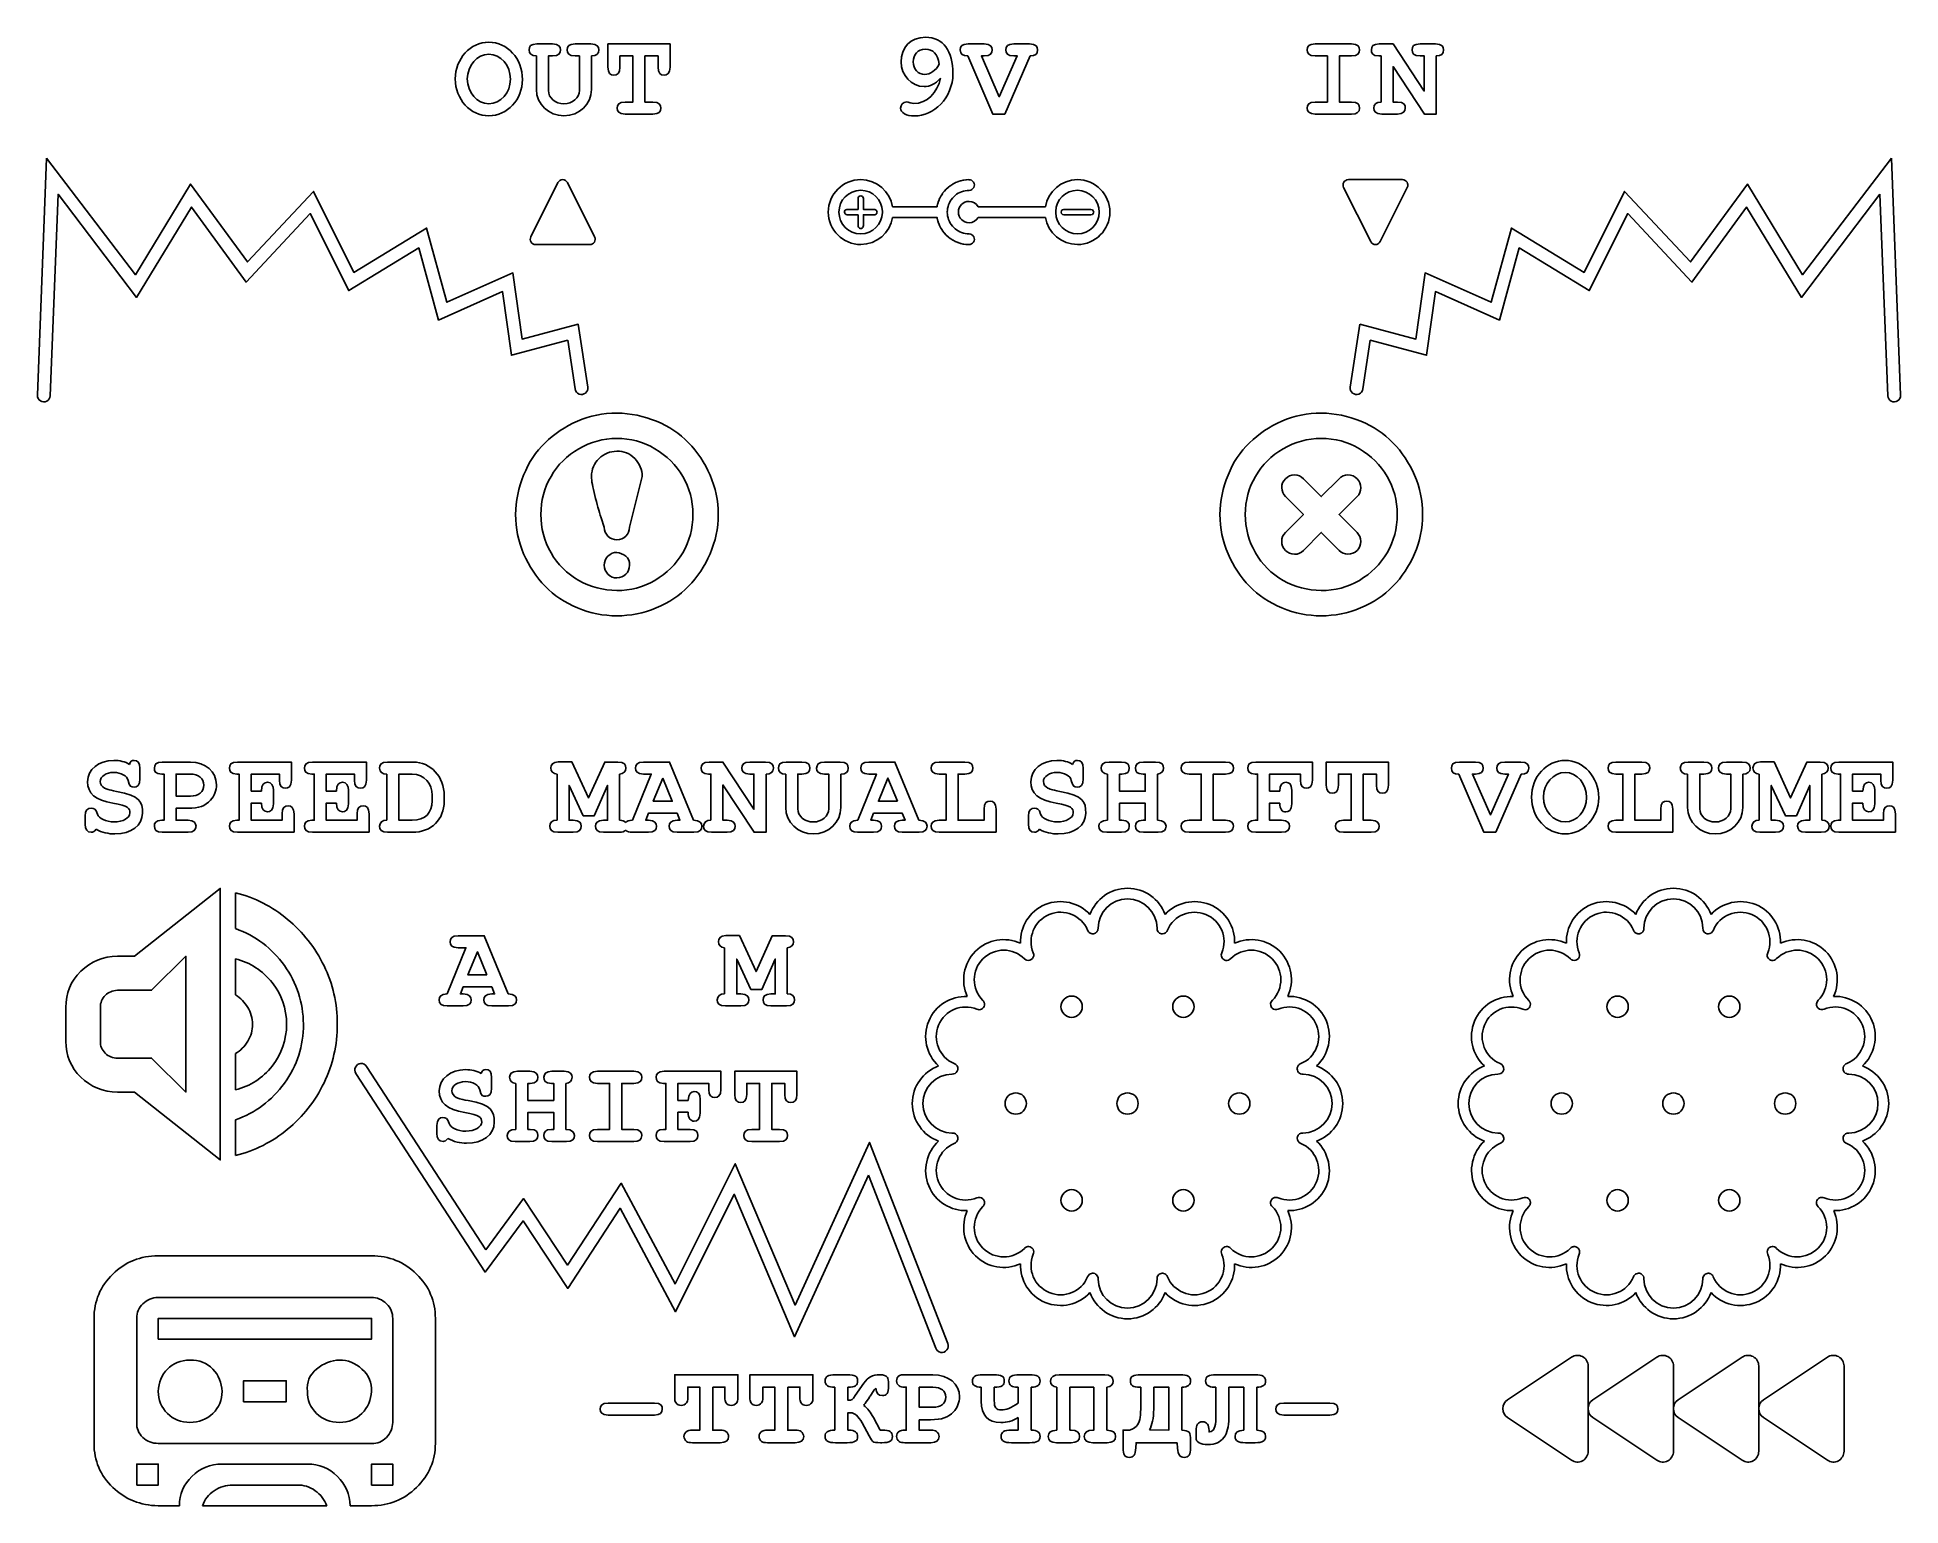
# Model space of a CAD drawing. Extents: x 1.1 to 88.4, y 2.6 to 71.5.
import ezdxf

# ---------------------------------------------------------------- set-up
doc = ezdxf.new("R2010")
doc.units = 0
doc.layers.add('Layer_1', color=7, linetype='CONTINUOUS')

msp = doc.modelspace()

# ---------------------------------------------------------------- linework, layer by layer
at = {"layer": 'Layer_1', "color": 7}
for points in [[(25.231172, 71.145741), (24.497395, 71.145741)], [(27.026106, 71.145741), (26.292328, 71.145741)], [(30.736967, 70.056361), (30.736967, 71.145741), (27.824433, 71.145741), (27.824433, 70.056361)], [(45.465441, 71.145148), (44.714583, 71.145148)], [(47.593477, 71.145148), (46.848302, 71.145148)], [(62.684156, 71.145721), (60.979534, 71.145721)], [(65.892661, 70.581281), (66.090217, 70.581281), (66.090217, 68.933101), (64.63395, 71.145721), (63.984839, 71.145721)], [(66.626439, 71.145721), (65.892661, 71.145721)], [(24.469172, 70.581291), (24.469172, 69.012141)], [(25.033617, 68.961341), (25.033617, 70.581291), (25.231172, 70.581291)], [(26.292328, 70.581291), (26.489884, 70.581291), (26.489884, 68.961341)], [(27.054328, 69.012141), (27.054328, 70.581291)], [(28.388878, 70.056361), (28.388878, 70.581291), (28.992833, 70.581291), (28.992833, 68.419471), (28.625944, 68.419471)], [(29.929811, 68.419471), (29.557278, 68.419471), (29.557278, 70.581291), (30.172522, 70.581291), (30.172522, 70.056361)], [(44.69753, 70.580842), (45.865933, 67.85491), (46.425072, 67.85491), (47.610013, 70.580842)], [(46.848302, 70.580842), (47.012116, 70.580842), (46.170826, 68.667263), (45.330049, 70.580842), (45.465441, 70.580842)], [(60.979534, 70.581281), (61.549623, 70.581281), (61.549623, 68.419461), (60.979534, 68.419461)], [(62.684156, 68.419461), (62.114067, 68.419461), (62.114067, 70.581281), (62.684156, 70.581281)], [(63.962261, 70.581281), (64.069506, 70.581281), (64.069506, 68.419461)], [(64.831506, 68.419461), (64.63395, 68.419461), (64.63395, 70.078921), (66.095861, 67.855011), (66.654661, 67.855011), (66.654661, 70.581281)], [(28.625944, 67.855031), (29.929811, 67.855031)], [(60.979534, 67.855011), (62.684156, 67.855011)], [(64.103373, 67.855011), (64.831506, 67.855011)], [(26.876953, 55.062501), (26.433594, 58.007811), (23.800781, 57.308591), (23.373047, 60.414061), (20.277344, 59.039061), (19.322266, 62.511721), (15.914062, 60.435551), (14.025391, 64.234381), (10.919922, 60.925781), (8.261719, 64.576171), (5.671875, 60.326171), (1.511719, 65.791021)], [(87.988281, 65.791021), (83.828125, 60.326171), (81.238281, 64.576171), (78.580078, 60.925781), (75.474609, 64.234381), (73.585938, 60.435551), (70.177734, 62.511721), (69.222656, 59.039061), (66.126953, 60.414061), (65.699219, 57.308591), (63.066406, 58.007811)], [(88.423828, 54.679691), (87.988281, 65.791021)], [(25.478516, 64.644531), (24.208984, 62.105471)], [(27.197266, 62.105471), (25.925781, 64.644531)], [(44.349746, 64.728486), (44.242259, 64.694896)], [(44.478421, 64.757941), (44.370934, 64.73417)], [(44.609162, 64.774995), (44.500125, 64.761559)], [(44.741972, 64.781196), (44.741972, 64.783263), (44.630866, 64.777062)], [(65.072266, 64.783201), (62.533203, 64.783201)], [(1.675781, 54.656291), (2.044922, 64.101601), (5.726563, 59.263711), (8.306641, 63.496131), (10.861328, 59.986371), (13.871094, 63.193401), (15.669922, 59.582071), (18.955078, 61.585981), (19.884766, 58.205121), (22.888672, 59.541061), (23.300781, 56.554731), (25.941406, 57.255901)], [(39.549006, 63.898562), (39.549006, 63.388516)], [(40.308651, 63.388516), (39.798603, 63.388516), (39.798603, 63.898562)], [(43.370997, 63.893911), (43.328105, 63.792109)], [(43.431457, 64.012767), (43.380813, 63.915099)], [(43.501738, 64.123872), (43.441275, 64.030337)], [(43.767353, 64.418944), (43.685706, 64.34453)], [(43.733764, 63.295498), (43.736347, 63.349242), (43.748234, 63.437609), (43.767353, 63.525459), (43.794743, 63.609174), (43.828332, 63.69134), (43.869157, 63.771438), (43.917732, 63.845336), (43.972509, 63.915616), (44.031421, 63.982278), (44.097567, 64.04274), (44.167845, 64.09545), (44.242259, 64.144025), (44.322359, 64.185366), (44.404523, 64.218439), (44.48824, 64.245828), (44.576089, 64.265465), (44.663939, 64.276834)], [(62.308594, 64.421881), (63.580078, 61.880861)], [(63.216797, 54.972701), (63.558594, 57.255901), (66.201172, 56.554731), (66.613281, 59.541061), (69.615234, 58.205121), (70.544922, 61.585981), (73.830078, 59.582071), (75.628906, 63.195351), (78.640625, 59.986371), (81.193359, 63.496131), (83.773438, 59.263711), (87.455078, 64.097701)], [(64.027344, 61.880861), (65.296875, 64.421881)], [(39.036894, 63.138919), (39.549006, 63.138919)], [(39.798603, 62.628872), (39.798603, 63.138919), (40.308651, 63.138919)], [(43.253691, 63.515123), (43.253691, 63.513573), (41.171129, 63.513573)], [(41.171129, 63.013862), (43.253173, 63.013862), (43.253691, 63.009211)], [(43.281078, 63.643797), (43.257824, 63.53631)], [(43.257824, 62.987507), (43.281078, 62.88002)], [(44.763676, 62.240266), (44.663939, 62.2444), (44.576089, 62.255769), (44.48824, 62.275406), (44.404523, 62.302794), (44.322359, 62.335867), (44.242259, 62.377208), (44.167845, 62.425784), (44.097567, 62.480561), (44.031421, 62.538955), (43.972509, 62.605618), (43.917732, 62.675898), (43.869157, 62.751862), (43.828332, 62.829894), (43.794743, 62.912059), (43.767353, 62.997842), (43.748234, 63.083625), (43.736347, 63.171992), (43.733764, 63.232453)], [(48.335033, 63.513573), (45.183287, 63.513573)], [(45.183287, 63.013862), (48.335033, 63.013862)], [(50.468751, 63.388671), (49.197267, 63.388671)], [(49.197267, 63.138671), (50.468751, 63.138671)], [(43.286764, 62.858316), (43.321903, 62.751346)], [(43.380813, 62.610786), (43.431457, 62.51105)], [(43.441275, 62.49348), (43.501738, 62.399429)], [(43.595787, 62.276439), (43.669685, 62.19479)], [(43.685706, 62.178771), (43.767353, 62.104873)], [(24.433594, 61.742191), (26.972656, 61.742191)], [(44.121337, 61.879564), (44.222622, 61.836673)], [(44.242259, 61.830472), (44.349746, 61.795332)], [(44.370934, 61.78913), (44.478421, 61.765876)], [(44.500125, 61.761742), (44.609162, 61.748306)], [(28.841252, 48.494261), (29.430252, 50.869261)], [(62.098757, 50.764761), (61.262757, 49.928761), (60.426757, 50.764761)], [(59.581257, 49.928761), (60.426757, 49.092761), (59.581257, 48.247261)], [(62.944257, 48.247261), (62.098757, 49.092761), (62.944257, 49.928761)], [(27.501752, 48.940761), (27.653752, 48.494261)], [(60.426757, 47.411261), (61.262757, 48.247261), (62.098757, 47.411261)], [(5.885833, 36.697481), (5.885833, 37.194191)], [(6.909938, 36.923261), (7.017182, 36.923261), (7.017182, 34.761441), (6.909938, 34.761441)], [(8.247671, 37.487701), (6.932516, 37.487701)], [(8.247671, 35.890351), (7.581627, 35.890351), (7.581627, 36.923291), (8.247671, 36.923291)], [(10.428888, 36.923261), (10.536132, 36.923261), (10.536132, 34.761441), (10.428888, 34.761441)], [(12.985821, 36.641041), (12.985821, 37.487701), (10.451465, 37.487701)], [(11.580354, 36.127391), (11.100576, 36.127391), (11.100576, 36.923261), (12.421376, 36.923261), (12.421376, 36.641041)], [(13.947837, 36.923261), (14.055081, 36.923261), (14.055081, 34.761441), (13.947837, 34.761441)], [(16.50477, 36.641041), (16.50477, 37.487701), (13.970414, 37.487701)], [(15.099303, 36.127391), (14.619525, 36.127391), (14.619525, 36.923261), (15.940325, 36.923261), (15.940325, 36.641041)], [(17.461143, 36.923261), (17.461143, 34.761441)], [(18.691631, 37.487701), (17.495009, 37.487701)], [(18.65212, 34.761411), (18.025587, 34.761411), (18.025587, 36.923231), (18.646476, 36.923231)], [(25.437207, 36.923465), (25.437207, 34.761322)], [(28.293364, 37.487771), (27.672728, 37.487771), (26.910501, 35.81139), (26.131738, 37.493457), (25.493534, 37.493457)], [(28.372429, 34.761322), (28.372429, 36.923465)], [(29.49794, 36.923465), (29.85399, 36.923465), (28.979108, 34.761322)], [(31.840434, 34.761322), (30.717505, 37.487771), (29.49794, 37.487771)], [(32.542969, 36.923261), (32.650213, 36.923261), (32.650213, 34.761441)], [(34.473369, 36.923261), (34.670924, 36.923261), (34.670924, 35.275081), (33.214658, 37.487701), (32.565546, 37.487701)], [(33.412213, 34.761441), (33.214658, 34.761441), (33.214658, 36.420901), (34.676569, 34.196991), (35.235369, 34.196991), (35.235369, 36.923261)], [(35.207147, 37.487701), (34.473369, 37.487701)], [(36.157874, 36.923261), (36.157874, 35.354101)], [(36.919874, 37.487701), (36.186096, 37.487701)], [(36.722318, 35.303301), (36.722318, 36.923261), (36.919874, 36.923261)], [(38.714807, 37.487701), (37.981029, 37.487701)], [(37.981029, 36.923261), (38.178585, 36.923261), (38.178585, 35.303301)], [(38.743029, 35.354101), (38.743029, 36.923261)], [(40.055001, 36.923261), (40.410601, 36.923261), (39.535712, 34.761441)], [(42.397446, 34.761441), (41.274201, 37.487701), (40.055001, 37.487701)], [(44.561728, 37.487701), (43.353817, 37.487701)], [(43.353817, 36.923261), (43.675551, 36.923261), (43.675551, 34.761441), (43.353817, 34.761441)], [(45.453551, 35.280721), (45.453551, 34.761441), (44.239995, 34.761441), (44.239995, 36.923261), (44.561728, 36.923261)], [(50.105262, 36.697481), (50.105262, 37.194191)], [(51.242256, 36.923261), (51.242256, 34.761441)], [(51.891367, 37.487701), (51.321278, 37.487701)], [(52.907367, 36.923261), (53.014611, 36.923261), (53.014611, 36.121751), (51.8067, 36.121751), (51.8067, 36.923261), (51.913945, 36.923261)], [(53.500034, 37.487701), (52.929945, 37.487701)], [(53.579056, 34.761441), (53.579056, 36.923261)], [(56.770628, 37.487701), (55.066005, 37.487701)], [(55.066005, 36.923261), (55.636094, 36.923261), (55.636094, 34.761441), (55.066005, 34.761441)], [(56.770628, 34.761441), (56.200539, 34.761441), (56.200539, 36.923261), (56.770628, 36.923261)], [(58.167266, 36.923261), (58.274511, 36.923261), (58.274511, 34.761441), (58.167266, 34.761441)], [(60.848377, 36.635391), (60.848377, 37.487701), (58.189844, 37.487701)], [(59.318733, 36.127391), (58.838955, 36.127391), (58.838955, 36.923261), (60.283933, 36.923261), (60.283933, 36.635391)], [(64.412484, 36.398321), (64.412484, 37.487701), (61.499951, 37.487701), (61.499951, 36.398321)], [(62.064395, 36.398321), (62.064395, 36.923261), (62.668351, 36.923261), (62.668351, 34.761441), (62.301462, 34.761441)], [(63.605329, 34.761441), (63.232795, 34.761441), (63.232795, 36.923261), (63.84804, 36.923261), (63.84804, 36.398321)], [(67.719489, 36.923261), (68.887889, 34.196991), (69.446689, 34.196991), (70.632022, 36.923261)], [(68.487133, 37.487701), (67.736422, 37.487701)], [(69.870022, 36.923261), (70.033711, 36.923261), (69.192689, 35.009791), (68.351666, 36.923261), (68.487133, 36.923261)], [(70.615089, 37.487701), (69.870022, 37.487701)], [(76.287032, 37.487701), (75.079121, 37.487701)], [(75.079121, 36.923261), (75.400855, 36.923261), (75.400855, 34.761441), (75.079121, 34.761441)], [(77.178855, 35.280721), (77.178855, 34.761441), (75.965299, 34.761441), (75.965299, 36.923261), (76.287032, 36.923261)], [(78.440026, 36.923261), (78.440026, 35.354101)], [(79.202026, 37.487701), (78.468248, 37.487701)], [(79.00447, 35.303301), (79.00447, 36.923261), (79.202026, 36.923261)], [(80.996959, 37.487701), (80.263182, 37.487701)], [(80.263182, 36.923261), (80.460737, 36.923261), (80.460737, 35.303301)], [(81.025182, 35.354101), (81.025182, 36.923261)], [(81.795288, 36.923261), (81.795288, 34.761441)], [(84.651376, 37.487701), (84.030488, 37.487701), (83.268488, 35.811301), (82.489554, 37.493351), (81.851732, 37.493351)], [(84.730399, 34.761441), (84.730399, 36.923261)], [(85.500503, 36.923261), (85.607747, 36.923261), (85.607747, 34.761441), (85.500503, 34.761441)], [(88.057436, 36.641041), (88.057436, 37.487701), (85.523081, 37.487701)], [(86.651969, 36.127391), (86.172192, 36.127391), (86.172192, 36.923261), (87.492992, 36.923261), (87.492992, 36.641041)], [(12.139154, 35.529081), (12.139154, 36.166901)], [(15.658103, 35.529081), (15.658103, 36.166901)], [(19.583454, 35.929811), (19.583454, 35.670161)], [(20.147898, 35.653261), (20.147898, 35.918551)], [(26.199434, 34.761322), (26.00203, 34.761322), (26.00203, 36.392748), (26.667624, 34.97578), (27.181286, 34.97578), (27.808121, 36.392748), (27.808121, 34.761322), (27.610202, 34.761322)], [(59.877533, 35.529081), (59.877533, 36.166901)], [(82.557288, 34.761441), (82.359732, 34.761441), (82.359732, 36.392681), (83.025776, 34.975921), (83.539421, 34.975921), (84.165954, 36.392681), (84.165954, 34.761441), (83.968399, 34.761441)], [(87.210769, 35.529081), (87.210769, 36.166901)], [(3.31761, 34.947701), (3.31761, 34.575171)], [(8.140427, 34.761441), (7.581627, 34.761441), (7.581627, 35.325881), (8.134782, 35.325881)], [(12.545554, 35.054951), (12.545554, 34.761441), (11.100576, 34.761441), (11.100576, 35.568591), (11.580354, 35.568591)], [(13.109999, 34.196991), (13.109999, 35.054951)], [(16.064503, 35.054951), (16.064503, 34.761441), (14.619525, 34.761441), (14.619525, 35.568591), (15.099303, 35.568591)], [(16.628948, 34.196991), (16.628948, 35.054951)], [(29.723768, 34.761322), (29.594058, 34.761322), (29.723768, 35.088953), (31.067353, 35.088953), (31.197063, 34.761322), (31.067353, 34.761322)], [(40.280779, 34.761441), (40.150957, 34.761441), (40.280779, 35.088811), (41.624157, 35.088811), (41.753979, 34.761441), (41.624157, 34.761441)], [(46.017995, 34.196991), (46.017995, 35.280721)], [(47.53704, 34.947701), (47.53704, 34.575171)], [(51.913945, 34.761441), (51.8067, 34.761441), (51.8067, 35.557301), (53.014611, 35.557301), (53.014611, 34.761441), (52.907367, 34.761441)], [(59.403399, 34.761441), (58.838955, 34.761441), (58.838955, 35.568591), (59.318733, 35.568591)], [(77.743299, 34.196991), (77.743299, 35.280721)], [(87.617169, 35.054951), (87.617169, 34.761441), (86.172192, 34.761441), (86.172192, 35.568591), (86.651969, 35.568591)], [(88.181614, 34.196991), (88.181614, 35.054951)], [(6.932516, 34.196991), (8.140427, 34.196991)], [(10.451465, 34.196991), (13.109999, 34.196991)], [(13.970414, 34.196991), (16.628948, 34.196991)], [(17.495009, 34.196991), (18.646476, 34.196991)], [(25.471313, 34.197016), (26.199434, 34.197016)], [(27.610202, 34.197016), (28.344005, 34.197016)], [(28.973425, 34.197016), (29.723768, 34.197016)], [(31.067353, 34.197016), (31.851803, 34.197016)], [(32.68408, 34.196991), (33.412213, 34.196991)], [(39.530068, 34.196991), (40.280779, 34.196991)], [(41.624157, 34.196991), (42.408734, 34.196991)], [(43.353817, 34.196991), (46.017995, 34.196991)], [(51.208389, 34.196991), (51.891367, 34.196991)], [(52.929945, 34.196991), (53.612923, 34.196991)], [(55.066005, 34.196991), (56.770628, 34.196991)], [(58.189844, 34.196991), (59.403399, 34.196991)], [(62.301462, 34.196991), (63.605329, 34.196991)], [(75.079121, 34.196991), (77.743299, 34.196991)], [(81.829154, 34.196991), (82.557288, 34.196991)], [(83.968399, 34.196991), (84.702176, 34.196991)], [(85.523081, 34.196991), (88.181614, 34.196991)], [(4.830756, 22.022689), (5.632417, 22.022689), (9.653446, 18.841494), (9.653446, 31.566271), (5.632417, 28.385077), (4.830756, 28.385077)], [(10.366034, 31.362675), (10.366034, 29.683004)], [(23.152151, 26.621869), (22.028824, 29.348138), (20.809534, 29.348138)], [(36.150399, 29.348151), (35.52951, 29.348151), (34.76751, 27.671751), (33.988577, 29.353791), (33.350754, 29.353791)], [(4.830756, 26.79448), (6.434078, 26.79448), (8.037399, 28.385077), (8.037399, 22.022689), (6.434078, 23.613286), (4.830756, 23.613286)], [(10.366034, 28.270554), (10.366034, 26.578159)], [(20.809534, 28.783689), (21.16516, 28.783689), (20.290207, 26.621869)], [(33.29431, 28.783701), (33.29431, 26.621881)], [(34.05631, 26.621881), (33.858754, 26.621881), (33.858754, 28.253121), (34.524799, 26.836371), (35.038443, 26.836371), (35.664977, 28.253121), (35.664977, 26.621881), (35.467421, 26.621881)], [(36.229421, 26.621881), (36.229421, 28.783701)], [(21.035328, 26.621869), (20.905496, 26.621869), (21.035328, 26.949247), (22.378806, 26.949247), (22.508637, 26.621869), (22.378806, 26.621869)], [(2.413048, 25.992819), (2.413048, 24.402222)], [(4.029095, 24.402222), (4.029095, 25.992819)], [(20.284561, 26.057419), (21.035328, 26.057419)], [(22.378806, 26.057419), (23.16344, 26.057419)], [(33.328177, 26.057431), (34.05631, 26.057431)], [(35.467421, 26.057431), (36.201199, 26.057431)], [(10.366034, 23.829607), (10.366034, 22.124487)], [(16.009766, 22.896481), (22.068359, 13.585941), (23.84375, 15.982421), (25.9375, 12.820311), (28.392578, 16.576171), (30.990234, 11.724611), (33.744141, 17.234381), (36.574219, 10.556641), (40.044922, 18.126951)], [(24.159359, 22.995701), (23.58927, 22.995701)], [(25.768026, 22.995701), (25.197937, 22.995701)], [(29.03862, 22.995701), (27.333998, 22.995701)], [(33.116369, 22.143391), (33.116369, 22.995701), (30.457836, 22.995701)], [(36.680475, 21.906321), (36.680475, 22.995701), (33.767942, 22.995701), (33.767942, 21.906321)], [(22.373254, 22.205481), (22.373254, 22.702191)], [(23.510248, 22.431251), (23.510248, 20.269431)], [(25.175359, 22.431251), (25.282604, 22.431251), (25.282604, 21.629741), (24.074693, 21.629741), (24.074693, 22.431251), (24.181937, 22.431251)], [(25.847048, 20.269431), (25.847048, 22.431251)], [(27.333998, 22.431251), (27.904087, 22.431251), (27.904087, 20.269431), (27.333998, 20.269431)], [(29.03862, 20.269431), (28.468531, 20.269431), (28.468531, 22.431251), (29.03862, 22.431251)], [(30.435258, 22.431251), (30.542503, 22.431251), (30.542503, 20.269431), (30.435258, 20.269431)], [(31.586725, 21.635391), (31.106947, 21.635391), (31.106947, 22.431251), (32.551925, 22.431251), (32.551925, 22.143391)], [(34.332386, 21.906321), (34.332386, 22.431251), (34.936342, 22.431251), (34.936342, 20.269431), (34.569453, 20.269431)], [(35.87332, 20.269431), (35.500786, 20.269431), (35.500786, 22.431251), (36.116031, 22.431251), (36.116031, 21.906321)], [(24.181937, 20.269431), (24.074693, 20.269431), (24.074693, 21.065301), (25.282604, 21.065301), (25.282604, 20.269431), (25.175359, 20.269431)], [(31.671391, 20.269431), (31.106947, 20.269431), (31.106947, 21.076591), (31.586725, 21.076591)], [(32.145525, 21.037081), (32.145525, 21.674901)], [(10.366034, 20.724761), (10.366034, 19.045091)], [(19.805032, 20.455701), (19.805032, 20.083161)], [(43.75, 10.244141), (40.091797, 19.666021), (36.595703, 12.042971), (33.789062, 18.666021), (30.970703, 13.029301), (28.445312, 17.751951), (25.933594, 13.914061), (23.871094, 17.027341), (22.101562, 14.636721)], [(23.476382, 19.704991), (24.159359, 19.704991)], [(25.197937, 19.704991), (25.880915, 19.704991)], [(27.333998, 19.704991), (29.03862, 19.704991)], [(30.457836, 19.704991), (31.671391, 19.704991)], [(34.569453, 19.704991), (35.87332, 19.704991)], [(16.740754, 14.3503), (6.740754, 14.3503)], [(6.740754, 12.398068), (16.740754, 12.398068)], [(3.732754, 11.414143), (3.732754, 5.557449)], [(5.732754, 6.541374), (5.732754, 11.414143)], [(17.732754, 11.414143), (17.732754, 6.541374)], [(19.732754, 5.557449), (19.732754, 11.414143)], [(33.915275, 7.718991), (33.915275, 8.774501), (30.957586, 8.774501), (30.957586, 7.718991)], [(37.434225, 7.718991), (37.434225, 8.774501), (34.476536, 8.774501), (34.476536, 7.718991)], [(39.045348, 8.774501), (38.492192, 8.774501)], [(43.061013, 8.774501), (41.745858, 8.774501)], [(45.908276, 8.774501), (45.405921, 8.774501)], [(47.590318, 8.774501), (47.116184, 8.774501)], [(51.114912, 8.774501), (48.970023, 8.774501)], [(54.645155, 8.774501), (52.81071, 8.774501)], [(58.164101, 8.774501), (56.335301, 8.774501)], [(72.998444, 9.601906), (69.99951, 7.602617)], [(73.774168, 5.187476), (73.774168, 9.186054)], [(76.997022, 9.601906), (73.998089, 7.602617)], [(77.772746, 5.187476), (77.772746, 9.186054)], [(80.995604, 9.601906), (77.99667, 7.602617)], [(81.771328, 5.187476), (81.771328, 9.186054)], [(84.994182, 9.601906), (81.995249, 7.602617)], [(85.769906, 5.187476), (85.769906, 9.186054)], [(31.567186, 7.718991), (31.567186, 8.193121), (32.125986, 8.193121), (32.125986, 6.172411), (31.781675, 6.172411)], [(32.735586, 8.193121), (33.305675, 8.193121), (33.305675, 7.718991)], [(33.085542, 6.172431), (32.735586, 6.172431), (32.735586, 8.193121)], [(35.086136, 7.718991), (35.086136, 8.193121), (35.644936, 8.193121), (35.644936, 6.172411), (35.300625, 6.172411)], [(36.254536, 8.193121), (36.824625, 8.193121), (36.824625, 7.718991)], [(36.604492, 6.172431), (36.254536, 6.172431), (36.254536, 8.193121)], [(38.46397, 8.187481), (38.46397, 6.178061)], [(39.11873, 7.577881), (39.07357, 7.577881), (39.07357, 8.187481)], [(39.818641, 8.379391), (39.417885, 7.798011)], [(40.174247, 7.860061), (40.309713, 8.063261)], [(40.975754, 8.255201), (40.975752, 8.306011)], [(41.745858, 8.193181), (41.807948, 8.193181), (41.807948, 6.172471), (41.745858, 6.172471)], [(42.417547, 8.193121), (43.061013, 8.193121)], [(43.061013, 7.250501), (42.417547, 7.250501), (42.417547, 8.193121)], [(45.326898, 8.193121), (45.326898, 7.538371)], [(45.936498, 7.560951), (45.936498, 8.193121)], [(47.031518, 8.187481), (47.054098, 8.187481), (47.054098, 7.448061)], [(47.663695, 6.178061), (47.663695, 8.193121)], [(48.868423, 8.193121), (48.868423, 6.172411)], [(49.534467, 6.178061), (49.478027, 6.178061), (49.478027, 8.187481), (50.606912, 8.187481)], [(50.606912, 8.187481), (50.606912, 6.178061), (50.550462, 6.178061)], [(51.216512, 6.172411), (51.216512, 8.193121)], [(52.742977, 8.187481), (52.776847, 8.187481), (52.788137, 8.187481), (52.799427, 8.187481), (52.799427, 7.154551)], [(53.409018, 8.187481), (54.120218, 8.187481), (54.120218, 6.178061), (53.211463, 6.189361)], [(53.409018, 7.154561), (53.409018, 8.187481)], [(54.729821, 6.178061), (54.729821, 8.187481)], [(56.250635, 8.187481), (56.278855, 8.187481), (56.318365, 8.187481), (56.318365, 6.742501)], [(56.933651, 6.742451), (56.933651, 8.187431), (57.633563, 8.187431), (57.633563, 6.172361)], [(58.243163, 6.172361), (58.243124, 8.187481)], [(30.001214, 7.448061), (27.833748, 7.448061)], [(39.130015, 6.178061), (39.101795, 6.178061), (39.073575, 6.178061), (39.073575, 6.990861), (39.203397, 6.990861)], [(39.81864, 7.340771), (39.84122, 7.380271)], [(61.671762, 7.448061), (59.504295, 7.448061)], [(27.833748, 6.883611), (30.001214, 6.883611)], [(39.745264, 6.516721), (40.072642, 5.907121)], [(40.670954, 6.178021), (40.586284, 6.178021), (40.270195, 6.770681)], [(42.417547, 6.669121), (42.948125, 6.669121)], [(42.953769, 6.172491), (42.417547, 6.172491), (42.417547, 6.669121)], [(47.054095, 6.178061), (46.749295, 6.178061)], [(47.054098, 6.765081), (47.054095, 6.178061)], [(52.127739, 6.172411), (52.082579, 6.172411), (52.020489, 6.178411), (52.009199, 6.178411), (52.003599, 6.178411), (51.969729, 6.178411), (51.969729, 5.365611)], [(55.392718, 6.127211), (55.392718, 5.805471)], [(56.030498, 6.099031), (56.024898, 6.099031), (56.002318, 6.099031), (56.002318, 6.155431)], [(59.504295, 6.883611), (61.671762, 6.883611)], [(69.99951, 6.770913), (72.998444, 4.771624)], [(73.998089, 6.770913), (76.997022, 4.771624)], [(77.99667, 6.770913), (80.995604, 4.771624)], [(81.995249, 6.770913), (84.994182, 4.771624)], [(16.740754, 5.557449), (6.740754, 5.557449)], [(31.781675, 5.591091), (33.085542, 5.591091)], [(35.300625, 5.591091), (36.604492, 5.591091)], [(38.492192, 5.591031), (39.045348, 5.591031)], [(40.608864, 5.590991), (40.670954, 5.590991)], [(41.745858, 5.591151), (42.953769, 5.591151)], [(46.749295, 5.591031), (47.590318, 5.591031)], [(48.857134, 5.591031), (49.534467, 5.591031)], [(50.550462, 5.591031), (51.2278, 5.591031)], [(52.573685, 5.348671), (52.584975, 5.591381), (54.504041, 5.591031)], [(54.504041, 5.591031), (54.526621, 5.337031)], [(55.136221, 5.365261), (55.136221, 5.703921)], [(57.718229, 5.590981), (58.16414, 5.590981)], [(9.732754, 4.589142), (13.732754, 4.589142)], [(13.236754, 3.605217), (10.228754, 3.605217)], [(6.740754, 2.636911), (7.732754, 2.636911)], [(8.820754, 2.636911), (14.644754, 2.636911)], [(15.732754, 2.636911), (16.740754, 2.636911)]]:
    msp.add_lwpolyline(points, dxfattribs=at)
for points in [[(27.398639, 70.863521)], [(42.702808, 70.891417)], [(42.719873, 71.455724)], [(66.998973, 70.863501)], [(30.736967, 70.056361)], [(23.253156, 69.486281)], [(23.8176, 69.474981)], [(63.056689, 68.137231)], [(25.705078, 64.783201)], [(39.674064, 64.783263)], [(49.832101, 64.783263)], [(39.671998, 64.02517)], [(39.674064, 64.283035)], [(49.832101, 64.283035)], [(49.185547, 63.388671)], [(27.055252, 50.869261)], [(23.492752, 49.092761)], [(24.680252, 49.092761)], [(56.512757, 49.092761)], [(57.700257, 49.092761)], [(59.410257, 47.829261)], [(27.653752, 46.717761)], [(30.39556, 36.736913), (30.835843, 35.653259), (29.949592, 35.653259)], [(35.57968, 37.205481)], [(39.08734, 37.205481)], [(41.392734, 35.653261), (40.506557, 35.653261), (40.952468, 36.736991)], [(70.987622, 37.205481)], [(81.369493, 37.205481)], [(8.874205, 36.404001)], [(9.472516, 36.420901)], [(60.848377, 36.635391)], [(64.412484, 36.398321)], [(73.705061, 35.828251)], [(74.269505, 35.816951)], [(6.004366, 35.100101)], [(20.147898, 35.653261)], [(50.223795, 35.100101)], [(42.781268, 34.479211)], [(53.985456, 34.479211)], [(57.143161, 34.479211)], [(85.07471, 34.479211)], [(52.181828, 31.575468)], [(77.772513, 31.575468)], [(52.181828, 31.075758)], [(77.772513, 31.075758)], [(22.147366, 27.513696), (21.261122, 27.513696), (21.707067, 28.597426)], [(23.536001, 26.339649)], [(36.573732, 26.339661)], [(50.062626, 26.022648)], [(55.301376, 26.022648)], [(75.653377, 26.022648)], [(80.892127, 26.022648)], [(4.029095, 24.402222)], [(16.230469, 23.363281)], [(33.116369, 22.143391)], [(36.680475, 21.906321)], [(47.443251, 21.485748)], [(52.682001, 21.485748)], [(57.920751, 21.485748)], [(73.034002, 21.485748)], [(78.272752, 21.485748)], [(83.511502, 21.485748)], [(10.366034, 20.724761)], [(22.491787, 20.608101)], [(26.253448, 19.987211)], [(29.411154, 19.987211)], [(50.062626, 16.948848)], [(55.301376, 16.948848)], [(75.653377, 16.948848)], [(80.892127, 16.948848)], [(6.740754, 10.445837), (16.740754, 10.445837), (16.740754, 11.414143), (6.740754, 11.414143)], [(6.740754, 7.993834)], [(10.740754, 7.50968), (12.740754, 7.50968), (12.740754, 8.493605), (10.740754, 8.493605)], [(13.732754, 7.993834)], [(30.373748, 7.165831)], [(62.044295, 7.165831)], [(69.77559, 7.186765)], [(73.774168, 7.186765)], [(77.77275, 7.186765)], [(81.771328, 7.186765)], [(5.732754, 6.541374)], [(5.732754, 3.605217), (5.732754, 4.589142), (6.740754, 4.589142), (6.740754, 3.605217)], [(16.740754, 3.605217), (16.740754, 4.589142), (17.732754, 4.589142), (17.732754, 3.605217)], [(8.820754, 2.636911)]]:
    msp.add_lwpolyline(points, close=True, dxfattribs=at)
for points in [[(22.2428, 71.224761), (21.373556, 71.224761), (20.668, 70.451471), (20.668, 69.503201)], [(23.8176, 69.474981), (23.8176, 70.457121), (23.100756, 71.224761), (22.2428, 71.224761)], [(24.497395, 71.145741), (24.203884, 71.145741), (24.124861, 71.021561), (24.124861, 70.863521)], [(24.124861, 70.863521), (24.124861, 70.682891), (24.243395, 70.586941), (24.469172, 70.581291)], [(25.603706, 70.863521), (25.603706, 71.015921), (25.530326, 71.145741), (25.231172, 71.145741)], [(25.231172, 70.581291), (25.524684, 70.581291), (25.603706, 70.705471), (25.603706, 70.863521)], [(26.292328, 71.145741), (25.993172, 71.145741), (25.919795, 71.021561), (25.919795, 70.863521)], [(25.919795, 70.863521), (25.919795, 70.716761), (25.987525, 70.581291), (26.292328, 70.581291)], [(27.398639, 70.863521), (27.398639, 71.015921), (27.330909, 71.145741), (27.026106, 71.145741)], [(27.054328, 70.581291), (27.280106, 70.581291), (27.398639, 70.682891), (27.398639, 70.863521)], [(42.719873, 71.455724), (41.986094, 71.455724), (41.568004, 70.970423), (41.568004, 70.304373)], [(42.132818, 70.298688), (42.132818, 70.665578), (42.347208, 70.891417), (42.702808, 70.891417)], [(42.702808, 70.891417), (43.069697, 70.891417), (43.272881, 70.682778), (43.357548, 70.191718)], [(43.995247, 69.762287), (43.995247, 70.806507), (43.54396, 71.455724), (42.719873, 71.455724)], [(44.714583, 71.145148), (44.415429, 71.145148), (44.341997, 71.021045), (44.341997, 70.862995)], [(44.341997, 70.862995), (44.341997, 70.659795), (44.454818, 70.580842), (44.69753, 70.580842)], [(45.838027, 70.862995), (45.838027, 71.015395), (45.764595, 71.145148), (45.465441, 71.145148)], [(45.465441, 70.580842), (45.753308, 70.580842), (45.838027, 70.704955), (45.838027, 70.862995)], [(46.848302, 71.145148), (46.549148, 71.145148), (46.475716, 71.021045), (46.475716, 70.862995)], [(46.475716, 70.862995), (46.475716, 70.704955), (46.549151, 70.580842), (46.848302, 70.580842)], [(47.966063, 70.862995), (47.966063, 71.009755), (47.89828, 71.145148), (47.593477, 71.145148)], [(47.610013, 70.580842), (47.852724, 70.580842), (47.966063, 70.659775), (47.966063, 70.862995)], [(60.979534, 71.145721), (60.680378, 71.145721), (60.607001, 71.021541), (60.607001, 70.863501)], [(60.607001, 70.863501), (60.607001, 70.716741), (60.680381, 70.581281), (60.979534, 70.581281)], [(63.056689, 70.863501), (63.056689, 71.004611), (62.994599, 71.145721), (62.684156, 71.145721)], [(62.684156, 70.581281), (62.977667, 70.581281), (63.056689, 70.705461), (63.056689, 70.863501)], [(63.984839, 71.145721), (63.685684, 71.145721), (63.612306, 71.021541), (63.612306, 70.863501)], [(63.612306, 70.863501), (63.612306, 70.716741), (63.663106, 70.581281), (63.962261, 70.581281)], [(65.892661, 71.145721), (65.593506, 71.145721), (65.520128, 71.021541), (65.520128, 70.863501)], [(65.520128, 70.863501), (65.520128, 70.716741), (65.593508, 70.581281), (65.892661, 70.581281)], [(66.998973, 70.863501), (66.998973, 71.010261), (66.925593, 71.145721), (66.626439, 71.145721)], [(66.654661, 70.581281), (66.880439, 70.581281), (66.998973, 70.682881), (66.998973, 70.863501)], [(21.232445, 69.503211), (21.232445, 70.135391), (21.689645, 70.660331), (22.2428, 70.660331)], [(22.2428, 70.660331), (22.8016, 70.660331), (23.253156, 70.135391), (23.253156, 69.486281)], [(27.824433, 70.056361), (27.824433, 69.768491), (27.942967, 69.683831), (28.106655, 69.683831)], [(28.106655, 69.683831), (28.253411, 69.683831), (28.388878, 69.751531), (28.388878, 70.056361)], [(30.172522, 70.056361), (30.172522, 69.774141), (30.291055, 69.683831), (30.454744, 69.683831)], [(30.454744, 69.683831), (30.6015, 69.683831), (30.736967, 69.751531), (30.736967, 70.056361)], [(41.568004, 70.304373), (41.568004, 69.666553), (42.048181, 69.147338), (42.646491, 69.147338)], [(42.680072, 69.711644), (42.375272, 69.711644), (42.132818, 69.971308), (42.132818, 70.298688)], [(43.357548, 70.191718), (43.205148, 69.915138), (42.922782, 69.711644), (42.680072, 69.711644)], [(20.668, 69.503201), (20.668, 68.549291), (21.373556, 67.776001), (22.2428, 67.776001)], [(22.2428, 68.340461), (21.689645, 68.340461), (21.232445, 68.865391), (21.232445, 69.503211)], [(23.253156, 69.486281), (23.253156, 68.865391), (22.790312, 68.340461), (22.2428, 68.340461)], [(22.2428, 67.776001), (23.100756, 67.776001), (23.8176, 68.549291), (23.8176, 69.474981)], [(24.469172, 69.012141), (24.469172, 68.329161), (25.044906, 67.776001), (25.76175, 67.776001)], [(25.76175, 67.776001), (26.489884, 67.776001), (27.054328, 68.334801), (27.054328, 69.012141)], [(43.413886, 69.542145), (43.284065, 68.847885), (42.764728, 68.35152), (42.166418, 68.35152)], [(42.200525, 67.770161), (43.081059, 67.770161), (43.995247, 68.588237), (43.995247, 69.762287)], [(42.646491, 69.147338), (42.928714, 69.147338), (43.142955, 69.254285), (43.413886, 69.542145)], [(25.76175, 68.340451), (25.360995, 68.340451), (25.033617, 68.617031), (25.033617, 68.961341)], [(26.489884, 68.961341), (26.489884, 68.617031), (26.162506, 68.340451), (25.76175, 68.340451)], [(28.625944, 68.419471), (28.326789, 68.419471), (28.253411, 68.295291), (28.253411, 68.137251)], [(30.302344, 68.137251), (30.302344, 68.284001), (30.228964, 68.419471), (29.929811, 68.419471)], [(41.827936, 68.424901), (41.669893, 68.424901), (41.540099, 68.295103), (41.540099, 68.137063)], [(42.166418, 68.35152), (42.070459, 68.35152), (41.890026, 68.424901), (41.827936, 68.424901)], [(60.979534, 68.419461), (60.680378, 68.419461), (60.607001, 68.295281), (60.607001, 68.137231)], [(63.056689, 68.137231), (63.056689, 68.278341), (62.994599, 68.419461), (62.684156, 68.419461)], [(64.069506, 68.419461), (63.849373, 68.419461), (63.725195, 68.317861), (63.725195, 68.137231)], [(65.204039, 68.137231), (65.204039, 68.283991), (65.141949, 68.419461), (64.831506, 68.419461)], [(28.253411, 68.137251), (28.253411, 67.990491), (28.338081, 67.855031), (28.625944, 67.855031)], [(29.929811, 67.855031), (30.217678, 67.855031), (30.302344, 67.979201), (30.302344, 68.137251)], [(41.540099, 68.137063), (41.540099, 67.916923), (41.805412, 67.770161), (42.200525, 67.770161)], [(60.607001, 68.137231), (60.607001, 67.990481), (60.691671, 67.855011), (60.979534, 67.855011)], [(62.684156, 67.855011), (62.932512, 67.855011), (63.056689, 67.951011), (63.056689, 68.137231)], [(63.725195, 68.137231), (63.725195, 67.984831), (63.809865, 67.855011), (64.103373, 67.855011)], [(64.831506, 67.855011), (65.119373, 67.855011), (65.204039, 67.984831), (65.204039, 68.137231)], [(1.511719, 65.791021), (1.511719, 65.791021), (1.076172, 54.679691), (1.076172, 54.679691)], [(25.705078, 64.783201), (25.609218, 64.784201), (25.521207, 64.730401), (25.478516, 64.644531)], [(25.925781, 64.644531), (25.884031, 64.728431), (25.798826, 64.782011), (25.705078, 64.783201)], [(39.674064, 64.783263), (38.837904, 64.783263), (38.152194, 64.099629), (38.152194, 63.263459)], [(41.171129, 63.513573), (41.050895, 64.231498), (40.424933, 64.783263), (39.674064, 64.783263)], [(44.121337, 64.644253), (44.114641, 64.6411), (44.108089, 64.637652), (44.101699, 64.633918)], [(44.222622, 64.687145), (44.222622, 64.687145), (44.121337, 64.644253), (44.121337, 64.644253)], [(44.242259, 64.694896), (44.235607, 64.69259), (44.229056, 64.690004), (44.222622, 64.687145)], [(44.370934, 64.73417), (44.363792, 64.732586), (44.356722, 64.73069), (44.349746, 64.728486)], [(44.500125, 64.761559), (44.492841, 64.760672), (44.485599, 64.759465), (44.478421, 64.757941)], [(44.630866, 64.777062), (44.623605, 64.776689), (44.616363, 64.775999), (44.609162, 64.774995)], [(44.964003, 64.665537), (44.915967, 64.740984), (44.831329, 64.785073), (44.741972, 64.781196)], [(44.974855, 64.415423), (45.016176, 64.494747), (45.012039, 64.59009), (44.964003, 64.665537)], [(49.832101, 64.783263), (49.081248, 64.783263), (48.455288, 64.231474), (48.335033, 63.513573)], [(51.353455, 63.263459), (51.353455, 64.099629), (50.668261, 64.783263), (49.832101, 64.783263)], [(62.533203, 64.783201), (62.347277, 64.783741), (62.22583, 64.588371), (62.308594, 64.421881)], [(65.296875, 64.421881), (65.379635, 64.588371), (65.258195, 64.783741), (65.072266, 64.783201)], [(38.65242, 63.263459), (38.65242, 63.828879), (39.108652, 64.283035), (39.674064, 64.283035)], [(39.671998, 64.02517), (39.60312, 64.024062), (39.548118, 63.967443), (39.549006, 63.898562)], [(39.761999, 63.988564), (39.738161, 64.012402), (39.705706, 64.025602), (39.671998, 64.02517)], [(39.674064, 64.283035), (40.231512, 64.283035), (40.67851, 63.84101), (40.691056, 63.286713)], [(39.798603, 63.898562), (39.799036, 63.932271), (39.785836, 63.964726), (39.761999, 63.988564)], [(43.321903, 63.772472), (43.321903, 63.772472), (43.286764, 63.667052), (43.286764, 63.667052)], [(43.328105, 63.792109), (43.325769, 63.785651), (43.3237, 63.7791), (43.321903, 63.772472)], [(43.380813, 63.915099), (43.377213, 63.908193), (43.373937, 63.901123), (43.370997, 63.893911)], [(43.441275, 64.030337), (43.437768, 64.024615), (43.434493, 64.018753), (43.431457, 64.012767)], [(43.513623, 64.143509), (43.509363, 64.137148), (43.505397, 64.130596), (43.501738, 64.123872)], [(43.581835, 64.231359), (43.581835, 64.231359), (43.513623, 64.143509), (43.513623, 64.143509)], [(43.595787, 64.247378), (43.590912, 64.242238), (43.586257, 64.236894), (43.581835, 64.231359)], [(43.669685, 64.329027), (43.669685, 64.329027), (43.595787, 64.247378), (43.595787, 64.247378)], [(43.685706, 64.34453), (43.680137, 64.339603), (43.674792, 64.33443), (43.669685, 64.329027)], [(43.784924, 64.43238), (43.778872, 64.428163), (43.773009, 64.42368), (43.767353, 64.418944)], [(43.87329, 64.50111), (43.87329, 64.50111), (43.784924, 64.43238), (43.784924, 64.43238)], [(43.890861, 64.512478), (43.884848, 64.508936), (43.878986, 64.505143), (43.87329, 64.50111)], [(43.984394, 64.573456), (43.984394, 64.573456), (43.890861, 64.512478), (43.890861, 64.512478)], [(44.001965, 64.583275), (43.995978, 64.580239), (43.990116, 64.576964), (43.984394, 64.573456)], [(44.101699, 64.633918), (44.101699, 64.633918), (44.001965, 64.583275), (44.001965, 64.583275)], [(44.663939, 64.276834), (44.663939, 64.276834), (44.763676, 64.280968), (44.763676, 64.280968)], [(44.763676, 64.280968), (44.853033, 64.284845), (44.933534, 64.336099), (44.974855, 64.415423)], [(48.815108, 63.28723), (48.827941, 63.84126), (49.274843, 64.283035), (49.832101, 64.283035)], [(49.832101, 64.283035), (50.397513, 64.283035), (50.853742, 63.828879), (50.853742, 63.263459)], [(87.455078, 64.097701), (87.455078, 64.097701), (87.824219, 54.656291), (87.824219, 54.656291)], [(38.152194, 63.263459), (38.152194, 62.427299), (38.837904, 61.744172), (39.674064, 61.744172)], [(39.674064, 62.243883), (39.108652, 62.243883), (38.65242, 62.698049), (38.65242, 63.263459)], [(39.025517, 63.388516), (38.959568, 63.381675), (38.910402, 63.324583), (38.913421, 63.258349)], [(38.913421, 63.258349), (38.91644, 63.192114), (38.970596, 63.139731), (39.036894, 63.138919)], [(39.036894, 63.388516), (39.033104, 63.388689), (39.029308, 63.388689), (39.025517, 63.388516)], [(39.549006, 63.388516), (39.549006, 63.388516), (39.036894, 63.388516), (39.036894, 63.388516)], [(39.549006, 63.138919), (39.549006, 63.138919), (39.549006, 62.628872), (39.549006, 62.628872)], [(40.691056, 63.242788), (40.679838, 62.687298), (40.232372, 62.243883), (39.674064, 62.243883)], [(39.674064, 61.744172), (40.425041, 61.744172), (41.051027, 62.295787), (41.171129, 63.013862)], [(40.422985, 63.328323), (40.399001, 63.368054), (40.354981, 63.391229), (40.308651, 63.388516)], [(40.308651, 63.138919), (40.354981, 63.136205), (40.399001, 63.159381), (40.422985, 63.199112)], [(40.422985, 63.199112), (40.446968, 63.238843), (40.446968, 63.288591), (40.422985, 63.328323)], [(40.691056, 63.286713), (40.689767, 63.2721), (40.689767, 63.257402), (40.691056, 63.242788)], [(43.257824, 63.53631), (43.256142, 63.529311), (43.254763, 63.522242), (43.253691, 63.515123)], [(43.253691, 63.009211), (43.254748, 63.001919), (43.256127, 62.994677), (43.257824, 62.987507)], [(43.286764, 63.667052), (43.284499, 63.659396), (43.282601, 63.651635), (43.281078, 63.643797)], [(43.733764, 63.232453), (43.736425, 63.253384), (43.736425, 63.274567), (43.733764, 63.295498)], [(44.753858, 63.763687), (44.480569, 63.763687), (44.254147, 63.536739), (44.254147, 63.263459)], [(44.254147, 63.263459), (44.254147, 62.990179), (44.480569, 62.763748), (44.753858, 62.763748)], [(45.183287, 63.513573), (45.095887, 63.661792), (44.936103, 63.763687), (44.753858, 63.763687)], [(44.753858, 62.763748), (44.936103, 62.763748), (45.095887, 62.865643), (45.183287, 63.013862)], [(48.335033, 63.013862), (48.455156, 62.295811), (49.081139, 61.744172), (49.832101, 61.744172)], [(48.815108, 63.240205), (48.816586, 63.255845), (48.816586, 63.27159), (48.815108, 63.28723)], [(49.832101, 62.243883), (49.274687, 62.243883), (48.827708, 62.685966), (48.815108, 63.240205)], [(49.080224, 63.321096), (49.059708, 63.281374), (49.061942, 63.233724), (49.086084, 63.196096)], [(49.185547, 63.388671), (49.140889, 63.386577), (49.10074, 63.360818), (49.080224, 63.321096)], [(49.086084, 63.196096), (49.110226, 63.158468), (49.152609, 63.136577), (49.197267, 63.138671)], [(49.197267, 63.388671), (49.193362, 63.388854), (49.189452, 63.388854), (49.185547, 63.388671)], [(49.832101, 61.744172), (50.668261, 61.744172), (51.353455, 62.427299), (51.353455, 63.263459)], [(50.853742, 63.263459), (50.853742, 62.698049), (50.397513, 62.243883), (49.832101, 62.243883)], [(50.578487, 63.326687), (50.555761, 63.365624), (50.51383, 63.389309), (50.468751, 63.388671)], [(50.468751, 63.138671), (50.51383, 63.138033), (50.555761, 63.161718), (50.578487, 63.200655)], [(50.578487, 63.200655), (50.601213, 63.239592), (50.601213, 63.28775), (50.578487, 63.326687)], [(24.208984, 62.105471), (24.124124, 61.938471), (24.246274, 61.740911), (24.433594, 61.742191)], [(26.972656, 61.742191), (27.159974, 61.741191), (27.282123, 61.938471), (27.197266, 62.105471)], [(39.549006, 62.628872), (39.546293, 62.582543), (39.569468, 62.538523), (39.609199, 62.514539)], [(39.609199, 62.514539), (39.648931, 62.490555), (39.698679, 62.490555), (39.73841, 62.514539)], [(39.73841, 62.514539), (39.778141, 62.538523), (39.801317, 62.582543), (39.798603, 62.628872)], [(43.281078, 62.88002), (43.282648, 62.872704), (43.284545, 62.865462), (43.286764, 62.858316)], [(43.321903, 62.751346), (43.3237, 62.744718), (43.325769, 62.738166), (43.328105, 62.731709)], [(43.328105, 62.731709), (43.328105, 62.731709), (43.370997, 62.629906), (43.370997, 62.629906)], [(43.370997, 62.629906), (43.373993, 62.623395), (43.377268, 62.617016), (43.380813, 62.610786)], [(43.431457, 62.51105), (43.434493, 62.505064), (43.437768, 62.499203), (43.441275, 62.49348)], [(43.501738, 62.399429), (43.505449, 62.393407), (43.509415, 62.387545), (43.513623, 62.381859)], [(43.513623, 62.381859), (43.513623, 62.381859), (43.581835, 62.294009), (43.581835, 62.294009)], [(43.581835, 62.294009), (43.586221, 62.287947), (43.590876, 62.282084), (43.595787, 62.276439)], [(43.669685, 62.19479), (43.67478, 62.189211), (43.680126, 62.183866), (43.685706, 62.178771)], [(43.767353, 62.104873), (43.772999, 62.099962), (43.778861, 62.095306), (43.784924, 62.090921)], [(43.784924, 62.090921), (43.784924, 62.090921), (43.87329, 62.022708), (43.87329, 62.022708)], [(44.974855, 62.105811), (44.933534, 62.185135), (44.853033, 62.236389), (44.763676, 62.240266)], [(44.964003, 61.855697), (45.01204, 61.931144), (45.016176, 62.026487), (44.974855, 62.105811)], [(43.87329, 62.022708), (43.878976, 62.018499), (43.884838, 62.014534), (43.890861, 62.010822)], [(43.890861, 62.010822), (43.890861, 62.010822), (43.984394, 61.950361), (43.984394, 61.950361)], [(43.984394, 61.950361), (43.990116, 61.946854), (43.995978, 61.943578), (44.001965, 61.940542)], [(44.001965, 61.940542), (44.001965, 61.940542), (44.101699, 61.889383), (44.101699, 61.889383)], [(44.101699, 61.889383), (44.108098, 61.885824), (44.11465, 61.882548), (44.121337, 61.879564)], [(44.222622, 61.836673), (44.22908, 61.834337), (44.235631, 61.832268), (44.242259, 61.830472)], [(44.349746, 61.795332), (44.356714, 61.792954), (44.363784, 61.790885), (44.370934, 61.78913)], [(44.478421, 61.765876), (44.485591, 61.764179), (44.492833, 61.762799), (44.500125, 61.761742)], [(44.609162, 61.748306), (44.616363, 61.747302), (44.623605, 61.746612), (44.630866, 61.746239)], [(44.630866, 61.746239), (44.630866, 61.746239), (44.741972, 61.740038), (44.741972, 61.740038)], [(44.741972, 61.740038), (44.83133, 61.736161), (44.915967, 61.78025), (44.964003, 61.855697)], [(63.580078, 61.880861), (63.672218, 61.696571), (63.935207, 61.696571), (64.027344, 61.880861)], [(63.066406, 58.007811), (63.066406, 58.007811), (62.623047, 55.062501), (62.623047, 55.062501)], [(25.941406, 57.255901), (25.941406, 57.255901), (26.283203, 54.972701), (26.283203, 54.972701)], [(26.767951, 54.781901), (26.851935, 54.84915), (26.893517, 54.956194), (26.876953, 55.062501)], [(62.623047, 55.062501), (62.606483, 54.956194), (62.648065, 54.84915), (62.732049, 54.781901)], [(1.076172, 54.679691), (1.071741, 54.572428), (1.124958, 54.470971), (1.215722, 54.413641)], [(1.215722, 54.413641), (1.306486, 54.35631), (1.420965, 54.351842), (1.515922, 54.401925)], [(1.515922, 54.401925), (1.610878, 54.452008), (1.671839, 54.549009), (1.675781, 54.656291)], [(26.283203, 54.972701), (26.298817, 54.86625), (26.370195, 54.77629), (26.470308, 54.736885)], [(26.470308, 54.736885), (26.570422, 54.697479), (26.683968, 54.714652), (26.767951, 54.781901)], [(62.732049, 54.781901), (62.816032, 54.714652), (62.929578, 54.697479), (63.029692, 54.736885)], [(63.029692, 54.736885), (63.129805, 54.77629), (63.201183, 54.86625), (63.216797, 54.972701)], [(87.824219, 54.656291), (87.828161, 54.549009), (87.889122, 54.452008), (87.984079, 54.401925)], [(87.984079, 54.401925), (88.079035, 54.351842), (88.193514, 54.35631), (88.284278, 54.413641)], [(88.284278, 54.413641), (88.375042, 54.470972), (88.428259, 54.572428), (88.423828, 54.679691)], [(26.399752, 53.462761), (25.817085, 53.209428), (25.310419, 52.873761), (24.879752, 52.455761)], [(28.242752, 53.842761), (27.596752, 53.842761), (26.982419, 53.716094), (26.399752, 53.462761)], [(30.095252, 53.462761), (29.506252, 53.703428), (28.888752, 53.830094), (28.242752, 53.842761)], [(31.605752, 52.455761), (31.187752, 52.886428), (30.684252, 53.222094), (30.095252, 53.462761)], [(59.419757, 53.462761), (58.83709, 53.209428), (58.330424, 52.873761), (57.899757, 52.455761)], [(61.262757, 53.842761), (60.616757, 53.842761), (60.002424, 53.716094), (59.419757, 53.462761)], [(63.115257, 53.462761), (62.526257, 53.703428), (61.908757, 53.830094), (61.262757, 53.842761)], [(64.625757, 52.455761), (64.207757, 52.886428), (63.704257, 53.222094), (63.115257, 53.462761)], [(24.879752, 52.455761), (24.449085, 52.037761), (24.113419, 51.531094), (23.872752, 50.935761)], [(26.456752, 52.170761), (27.007752, 52.487428), (27.603085, 52.648928), (28.242752, 52.655261)], [(28.242752, 52.655261), (28.882419, 52.661594), (29.477752, 52.500094), (30.028752, 52.170761)], [(32.612752, 50.935761), (32.359419, 51.518428), (32.023752, 52.025094), (31.605752, 52.455761)], [(57.899757, 52.455761), (57.46909, 52.037761), (57.133424, 51.531094), (56.892757, 50.935761)], [(59.476757, 52.170761), (60.027757, 52.487428), (60.62309, 52.648928), (61.262757, 52.655261)], [(61.262757, 52.655261), (61.902424, 52.661594), (62.497757, 52.500094), (63.048757, 52.170761)], [(65.632757, 50.935761), (65.379424, 51.518428), (65.043757, 52.025094), (64.625757, 52.455761)], [(25.155252, 50.878761), (25.471919, 51.423428), (25.905752, 51.854094), (26.456752, 52.170761)], [(27.406752, 51.714761), (27.172419, 51.493094), (27.055252, 51.211261), (27.055252, 50.869261)], [(28.242752, 52.056761), (27.919752, 52.050428), (27.641085, 51.936428), (27.406752, 51.714761)], [(29.078752, 51.714761), (28.844419, 51.949094), (28.565752, 52.063094), (28.242752, 52.056761)], [(29.430252, 50.869261), (29.430252, 51.198594), (29.313085, 51.480428), (29.078752, 51.714761)], [(30.028752, 52.170761), (30.579752, 51.841428), (31.013585, 51.410761), (31.330252, 50.878761)], [(58.175257, 50.878761), (58.491924, 51.423428), (58.925757, 51.854094), (59.476757, 52.170761)], [(63.048757, 52.170761), (63.599757, 51.841428), (64.03359, 51.410761), (64.350257, 50.878761)], [(23.872752, 50.935761), (23.632085, 50.340428), (23.505419, 49.726094), (23.492752, 49.092761)], [(24.680252, 49.092761), (24.680252, 49.738761), (24.838585, 50.334094), (25.155252, 50.878761)], [(27.055252, 50.869261), (27.055252, 50.672928), (27.105919, 50.378428), (27.207252, 49.985761)], [(31.330252, 50.878761), (31.646919, 50.346761), (31.805252, 49.751428), (31.805252, 49.092761)], [(32.992752, 49.092761), (32.992752, 49.738761), (32.866085, 50.353094), (32.612752, 50.935761)], [(56.892757, 50.935761), (56.65209, 50.340428), (56.525424, 49.726094), (56.512757, 49.092761)], [(57.700257, 49.092761), (57.700257, 49.738761), (57.85859, 50.334094), (58.175257, 50.878761)], [(59.581257, 50.764761), (59.460924, 50.644428), (59.403924, 50.505094), (59.410257, 50.346761)], [(60.008757, 50.945261), (59.84409, 50.945261), (59.70159, 50.885094), (59.581257, 50.764761)], [(60.426757, 50.764761), (60.312757, 50.885094), (60.173424, 50.945261), (60.008757, 50.945261)], [(62.516757, 50.945261), (62.345757, 50.951594), (62.206424, 50.891428), (62.098757, 50.764761)], [(62.944257, 50.764761), (62.830257, 50.878761), (62.687757, 50.938928), (62.516757, 50.945261)], [(63.115257, 50.346761), (63.115257, 50.511428), (63.058257, 50.650761), (62.944257, 50.764761)], [(64.350257, 50.878761), (64.666924, 50.346761), (64.825257, 49.751428), (64.825257, 49.092761)], [(66.012757, 49.092761), (66.012757, 49.738761), (65.88609, 50.353094), (65.632757, 50.935761)], [(27.207252, 49.985761), (27.308585, 49.593094), (27.406752, 49.244761), (27.501752, 48.940761)], [(59.410257, 50.346761), (59.41659, 50.188428), (59.47359, 50.049094), (59.581257, 49.928761)], [(62.944257, 49.928761), (63.058257, 50.042761), (63.115257, 50.182094), (63.115257, 50.346761)], [(23.492752, 49.092761), (23.492752, 48.446761), (23.619419, 47.832428), (23.872752, 47.249761)], [(25.155252, 47.297261), (24.838585, 47.848261), (24.680252, 48.446761), (24.680252, 49.092761)], [(31.805252, 49.092761), (31.805252, 48.434094), (31.646919, 47.835594), (31.330252, 47.297261)], [(32.612752, 47.249761), (32.866085, 47.832428), (32.992752, 48.446761), (32.992752, 49.092761)], [(56.512757, 49.092761), (56.512757, 48.446761), (56.639424, 47.832428), (56.892757, 47.249761)], [(58.175257, 47.297261), (57.85859, 47.848261), (57.700257, 48.446761), (57.700257, 49.092761)], [(64.825257, 49.092761), (64.825257, 48.434094), (64.666924, 47.835594), (64.350257, 47.297261)], [(65.632757, 47.249761), (65.88609, 47.832428), (66.012757, 48.446761), (66.012757, 49.092761)], [(27.653752, 48.494261), (27.653752, 48.329594), (27.710752, 48.190261), (27.824752, 48.076261)], [(27.824752, 48.076261), (27.938752, 47.962261), (28.078085, 47.905261), (28.242752, 47.905261)], [(28.242752, 47.905261), (28.407419, 47.905261), (28.546752, 47.962261), (28.660752, 48.076261)], [(28.660752, 48.076261), (28.774752, 48.190261), (28.834919, 48.329594), (28.841252, 48.494261)], [(59.581257, 48.247261), (59.467257, 48.133261), (59.410257, 47.993928), (59.410257, 47.829261)], [(63.115257, 47.829261), (63.108924, 47.987594), (63.051924, 48.126928), (62.944257, 48.247261)], [(23.872752, 47.249761), (24.126085, 46.667094), (24.461752, 46.160428), (24.879752, 45.729761)], [(26.456752, 46.005261), (25.905752, 46.315594), (25.471919, 46.746261), (25.155252, 47.297261)], [(28.242752, 47.306761), (28.090752, 47.319428), (27.951419, 47.262428), (27.824752, 47.135761)], [(28.660752, 47.135761), (28.534085, 47.237094), (28.394752, 47.294094), (28.242752, 47.306761)], [(31.330252, 47.297261), (31.013585, 46.758928), (30.579752, 46.328261), (30.028752, 46.005261)], [(31.605752, 45.729761), (32.023752, 46.160428), (32.359419, 46.667094), (32.612752, 47.249761)], [(56.892757, 47.249761), (57.14609, 46.667094), (57.481757, 46.160428), (57.899757, 45.729761)], [(59.476757, 46.005261), (58.925757, 46.315594), (58.491924, 46.746261), (58.175257, 47.297261)], [(59.410257, 47.829261), (59.410257, 47.664594), (59.467257, 47.525261), (59.581257, 47.411261)], [(59.581257, 47.411261), (59.695257, 47.297261), (59.837757, 47.237094), (60.008757, 47.230761)], [(60.008757, 47.230761), (60.179757, 47.224428), (60.31909, 47.284594), (60.426757, 47.411261)], [(62.098757, 47.411261), (62.212757, 47.290928), (62.35209, 47.230761), (62.516757, 47.230761)], [(62.516757, 47.230761), (62.681424, 47.230761), (62.823924, 47.290928), (62.944257, 47.411261)], [(62.944257, 47.411261), (63.06459, 47.531594), (63.12159, 47.670928), (63.115257, 47.829261)], [(64.350257, 47.297261), (64.03359, 46.758928), (63.599757, 46.328261), (63.048757, 46.005261)], [(64.625757, 45.729761), (65.043757, 46.160428), (65.379424, 46.667094), (65.632757, 47.249761)], [(27.824752, 47.135761), (27.698085, 47.009094), (27.641085, 46.869761), (27.653752, 46.717761)], [(27.653752, 46.717761), (27.653752, 46.553094), (27.710752, 46.410594), (27.824752, 46.290261)], [(28.841252, 46.717761), (28.847585, 46.895094), (28.787419, 47.034428), (28.660752, 47.135761)], [(28.660752, 46.290261), (28.774752, 46.397928), (28.834919, 46.540428), (28.841252, 46.717761)], [(24.879752, 45.729761), (25.297752, 45.299094), (25.804419, 44.960261), (26.399752, 44.713261)], [(28.242752, 45.530261), (27.603085, 45.536594), (27.007752, 45.694928), (26.456752, 46.005261)], [(27.824752, 46.290261), (27.938752, 46.169928), (28.078085, 46.112928), (28.242752, 46.119261)], [(28.242752, 46.119261), (28.407419, 46.125594), (28.546752, 46.182594), (28.660752, 46.290261)], [(30.028752, 46.005261), (29.477752, 45.682261), (28.882419, 45.523928), (28.242752, 45.530261)], [(30.085752, 44.713261), (30.681085, 44.960261), (31.187752, 45.299094), (31.605752, 45.729761)], [(57.899757, 45.729761), (58.317757, 45.299094), (58.824424, 44.960261), (59.419757, 44.713261)], [(61.262757, 45.530261), (60.62309, 45.536594), (60.027757, 45.694928), (59.476757, 46.005261)], [(63.048757, 46.005261), (62.497757, 45.682261), (61.902424, 45.523928), (61.262757, 45.530261)], [(63.105757, 44.713261), (63.70109, 44.960261), (64.207757, 45.299094), (64.625757, 45.729761)], [(26.399752, 44.713261), (26.995085, 44.466261), (27.609419, 44.342761), (28.242752, 44.342761)], [(28.242752, 44.342761), (28.876085, 44.342761), (29.490419, 44.466261), (30.085752, 44.713261)], [(59.419757, 44.713261), (60.01509, 44.466261), (60.629424, 44.342761), (61.262757, 44.342761)], [(61.262757, 44.342761), (61.89609, 44.342761), (62.510424, 44.466261), (63.105757, 44.713261)], [(4.655344, 37.566721), (3.955433, 37.566721), (3.430499, 37.137751), (3.430499, 36.567661)], [(5.389121, 37.380461), (5.191566, 37.504641), (4.94321, 37.566721), (4.655344, 37.566721)], [(5.609255, 37.566721), (5.496366, 37.566721), (5.445566, 37.521621), (5.389121, 37.380461)], [(5.885833, 37.194191), (5.885833, 37.487701), (5.772944, 37.566721), (5.609255, 37.566721)], [(48.874773, 37.566721), (48.174862, 37.566721), (47.649929, 37.137751), (47.649929, 36.567661)], [(49.608551, 37.380461), (49.410995, 37.504641), (49.16264, 37.566721), (48.874773, 37.566721)], [(49.828684, 37.566721), (49.715795, 37.566721), (49.664995, 37.521621), (49.608551, 37.380461)], [(50.105262, 37.194191), (50.105262, 37.487701), (49.992373, 37.566721), (49.828684, 37.566721)], [(72.694705, 37.566721), (71.825461, 37.566721), (71.119905, 36.793441), (71.119905, 35.845171)], [(74.269505, 35.816951), (74.269505, 36.799081), (73.552661, 37.566721), (72.694705, 37.566721)], [(4.017521, 36.573301), (4.017521, 36.816011), (4.299744, 37.002281), (4.655344, 37.002281)], [(4.655344, 37.002281), (5.005299, 37.002281), (5.276233, 36.849881), (5.327033, 36.624101)], [(5.609255, 36.319301), (5.744721, 36.319301), (5.885833, 36.387001), (5.885833, 36.697481)], [(6.932516, 37.487701), (6.63336, 37.487701), (6.559982, 37.363521), (6.559982, 37.205481)], [(6.559982, 37.205481), (6.559982, 37.058721), (6.605138, 36.923261), (6.909938, 36.923261)], [(9.472516, 36.420901), (9.472516, 37.047441), (8.964516, 37.487701), (8.247671, 37.487701)], [(8.247671, 36.923291), (8.637138, 36.923291), (8.874205, 36.725731), (8.874205, 36.404001)], [(10.451465, 37.487701), (10.15231, 37.487701), (10.078932, 37.363521), (10.078932, 37.205481)], [(10.078932, 37.205481), (10.078932, 37.058721), (10.129732, 36.923261), (10.428888, 36.923261)], [(13.970414, 37.487701), (13.671259, 37.487701), (13.597881, 37.363521), (13.597881, 37.205481)], [(13.597881, 37.205481), (13.597881, 37.058721), (13.648681, 36.923261), (13.947837, 36.923261)], [(17.495009, 37.487701), (17.190209, 37.487701), (17.116831, 37.363521), (17.116831, 37.205481)], [(17.116831, 37.205481), (17.116831, 37.024861), (17.241009, 36.923261), (17.461143, 36.923261)], [(18.646476, 36.923231), (19.233498, 36.923231), (19.583454, 36.466031), (19.583454, 35.929811)], [(20.147898, 35.918551), (20.147898, 36.804721), (19.51572, 37.487701), (18.691631, 37.487701)], [(25.493534, 37.493457), (25.233889, 37.493457), (25.143685, 37.358062), (25.143685, 37.211303)], [(25.143685, 37.211303), (25.143685, 37.041972), (25.250941, 36.940396), (25.437207, 36.923465)], [(28.66595, 37.205619), (28.66595, 37.358019), (28.598167, 37.487771), (28.293364, 37.487771)], [(28.372429, 36.923465), (28.558696, 36.940372), (28.66595, 37.04193), (28.66595, 37.205619)], [(29.49794, 37.487771), (29.187497, 37.487771), (29.120187, 37.358019), (29.120187, 37.205619)], [(29.120187, 37.205619), (29.120187, 37.053219), (29.193143, 36.923465), (29.49794, 36.923465)], [(32.565546, 37.487701), (32.266391, 37.487701), (32.193013, 37.363521), (32.193013, 37.205481)], [(32.193013, 37.205481), (32.193013, 37.058721), (32.243813, 36.923261), (32.542969, 36.923261)], [(34.473369, 37.487701), (34.174213, 37.487701), (34.100835, 37.363521), (34.100835, 37.205481)], [(34.100835, 37.205481), (34.100835, 37.058721), (34.174215, 36.923261), (34.473369, 36.923261)], [(35.57968, 37.205481), (35.57968, 37.352241), (35.5063, 37.487701), (35.207147, 37.487701)], [(35.235369, 36.923261), (35.461147, 36.923261), (35.57968, 37.024861), (35.57968, 37.205481)], [(36.186096, 37.487701), (35.892585, 37.487701), (35.813563, 37.363521), (35.813563, 37.205481)], [(35.813563, 37.205481), (35.813563, 37.024861), (35.932096, 36.928901), (36.157874, 36.923261)], [(37.292407, 37.205481), (37.292407, 37.357881), (37.219027, 37.487701), (36.919874, 37.487701)], [(36.919874, 36.923261), (37.213385, 36.923261), (37.292407, 37.047441), (37.292407, 37.205481)], [(37.981029, 37.487701), (37.681874, 37.487701), (37.608496, 37.363521), (37.608496, 37.205481)], [(37.608496, 37.205481), (37.608496, 37.058721), (37.676226, 36.923261), (37.981029, 36.923261)], [(39.08734, 37.205481), (39.08734, 37.357881), (39.01961, 37.487701), (38.714807, 37.487701)], [(38.743029, 36.923261), (38.968807, 36.923261), (39.08734, 37.024861), (39.08734, 37.205481)], [(40.055001, 37.487701), (39.744557, 37.487701), (39.676823, 37.357881), (39.676823, 37.205481)], [(39.676823, 37.205481), (39.676823, 37.053081), (39.750203, 36.923261), (40.055001, 36.923261)], [(43.353817, 37.487701), (43.054662, 37.487701), (42.981284, 37.363521), (42.981284, 37.205481)], [(42.981284, 37.205481), (42.981284, 37.058721), (43.054664, 36.923261), (43.353817, 36.923261)], [(44.934262, 37.205481), (44.934262, 37.352241), (44.860882, 37.487701), (44.561728, 37.487701)], [(44.561728, 36.923261), (44.855239, 36.923261), (44.934262, 37.047441), (44.934262, 37.205481)], [(48.236951, 36.573301), (48.236951, 36.816011), (48.519173, 37.002281), (48.874773, 37.002281)], [(48.874773, 37.002281), (49.224729, 37.002281), (49.495662, 36.849881), (49.546462, 36.624101)], [(49.828684, 36.319301), (49.964151, 36.319301), (50.105262, 36.387001), (50.105262, 36.697481)], [(51.321278, 37.487701), (51.027767, 37.487701), (50.948745, 37.363521), (50.948745, 37.205481)], [(50.948745, 37.205481), (50.948745, 37.041791), (51.055989, 36.940191), (51.242256, 36.923261)], [(52.2639, 37.205481), (52.2639, 37.346591), (52.19617, 37.487701), (51.891367, 37.487701)], [(51.913945, 36.923261), (52.201811, 36.923261), (52.2639, 37.047441), (52.2639, 37.205481)], [(52.929945, 37.487701), (52.636434, 37.487701), (52.557411, 37.363521), (52.557411, 37.205481)], [(52.557411, 37.205481), (52.557411, 37.053081), (52.608211, 36.923261), (52.907367, 36.923261)], [(53.872567, 37.205481), (53.872567, 37.357881), (53.804837, 37.487701), (53.500034, 37.487701)], [(53.579056, 36.923261), (53.765323, 36.940161), (53.872567, 37.041791), (53.872567, 37.205481)], [(55.066005, 37.487701), (54.76685, 37.487701), (54.693472, 37.363521), (54.693472, 37.205481)], [(54.693472, 37.205481), (54.693472, 37.058721), (54.766852, 36.923261), (55.066005, 36.923261)], [(57.143161, 37.205481), (57.143161, 37.346591), (57.081071, 37.487701), (56.770628, 37.487701)], [(56.770628, 36.923261), (57.064139, 36.923261), (57.143161, 37.047441), (57.143161, 37.205481)], [(58.189844, 37.487701), (57.890688, 37.487701), (57.817311, 37.363521), (57.817311, 37.205481)], [(57.817311, 37.205481), (57.817311, 37.058721), (57.868111, 36.923261), (58.167266, 36.923261)], [(67.736422, 37.487701), (67.437266, 37.487701), (67.363889, 37.363521), (67.363889, 37.205481)], [(67.363889, 37.205481), (67.363889, 37.002281), (67.476777, 36.923261), (67.719489, 36.923261)], [(68.859666, 37.205481), (68.859666, 37.357881), (68.786286, 37.487701), (68.487133, 37.487701)], [(68.487133, 36.923261), (68.775, 36.923261), (68.859666, 37.047441), (68.859666, 37.205481)], [(69.870022, 37.487701), (69.570866, 37.487701), (69.497489, 37.363521), (69.497489, 37.205481)], [(69.497489, 37.205481), (69.497489, 37.047441), (69.570869, 36.923261), (69.870022, 36.923261)], [(70.987622, 37.205481), (70.987622, 37.352241), (70.919892, 37.487701), (70.615089, 37.487701)], [(70.632022, 36.923261), (70.874733, 36.923261), (70.987622, 37.002261), (70.987622, 37.205481)], [(71.684349, 35.845181), (71.684349, 36.477361), (72.141549, 37.002291), (72.694705, 37.002291)], [(72.694705, 37.002291), (73.253505, 37.002291), (73.705061, 36.477361), (73.705061, 35.828251)], [(75.079121, 37.487701), (74.779966, 37.487701), (74.706588, 37.363521), (74.706588, 37.205481)], [(74.706588, 37.205481), (74.706588, 37.058721), (74.779968, 36.923261), (75.079121, 36.923261)], [(76.659566, 37.205481), (76.659566, 37.352241), (76.586186, 37.487701), (76.287032, 37.487701)], [(76.287032, 36.923261), (76.580544, 36.923261), (76.659566, 37.047441), (76.659566, 37.205481)], [(78.468248, 37.487701), (78.174737, 37.487701), (78.095715, 37.363521), (78.095715, 37.205481)], [(78.095715, 37.205481), (78.095715, 37.024861), (78.214248, 36.928901), (78.440026, 36.923261)], [(79.574559, 37.205481), (79.574559, 37.357881), (79.501179, 37.487701), (79.202026, 37.487701)], [(79.202026, 36.923261), (79.495537, 36.923261), (79.574559, 37.047441), (79.574559, 37.205481)], [(80.263182, 37.487701), (79.964026, 37.487701), (79.890648, 37.363521), (79.890648, 37.205481)], [(79.890648, 37.205481), (79.890648, 37.058721), (79.958378, 36.923261), (80.263182, 36.923261)], [(81.369493, 37.205481), (81.369493, 37.357881), (81.301763, 37.487701), (80.996959, 37.487701)], [(81.025182, 36.923261), (81.250959, 36.923261), (81.369493, 37.024861), (81.369493, 37.205481)], [(81.851732, 37.493351), (81.592088, 37.493351), (81.501776, 37.357881), (81.501776, 37.211121)], [(81.501776, 37.211121), (81.501776, 37.041791), (81.609021, 36.940191), (81.795288, 36.923261)], [(85.02391, 37.205481), (85.02391, 37.357881), (84.95618, 37.487701), (84.651376, 37.487701)], [(84.730399, 36.923261), (84.916665, 36.940161), (85.02391, 37.041791), (85.02391, 37.205481)], [(85.523081, 37.487701), (85.223925, 37.487701), (85.150547, 37.363521), (85.150547, 37.205481)], [(85.150547, 37.205481), (85.150547, 37.058721), (85.201347, 36.923261), (85.500503, 36.923261)], [(3.430499, 36.567661), (3.430499, 36.014501), (3.786099, 35.704061), (4.621477, 35.562951)], [(4.226366, 36.262861), (4.102188, 36.324961), (4.017521, 36.454771), (4.017521, 36.573301)], [(4.79081, 36.116101), (4.367477, 36.195101), (4.339255, 36.206401), (4.226366, 36.262861)], [(6.004366, 35.100101), (6.004366, 35.619391), (5.914055, 35.907261), (4.79081, 36.116101)], [(5.327033, 36.624101), (5.389122, 36.330591), (5.468144, 36.319301), (5.609255, 36.319301)], [(8.874205, 36.404001), (8.874205, 36.087911), (8.637138, 35.890351), (8.247671, 35.890351)], [(9.190293, 35.698411), (9.370916, 35.895971), (9.472516, 36.161261), (9.472516, 36.420901)], [(11.856932, 36.545081), (11.715821, 36.545081), (11.580354, 36.432191), (11.580354, 36.127391)], [(12.139154, 36.166901), (12.139154, 36.387041), (12.054484, 36.545081), (11.856932, 36.545081)], [(12.421376, 36.641041), (12.421376, 36.341881), (12.551199, 36.262861), (12.703599, 36.262861)], [(12.703599, 36.262861), (12.850354, 36.262861), (12.985821, 36.330561), (12.985821, 36.641041)], [(15.375881, 36.545081), (15.23477, 36.545081), (15.099303, 36.432191), (15.099303, 36.127391)], [(15.658103, 36.166901), (15.658103, 36.387041), (15.573433, 36.545081), (15.375881, 36.545081)], [(15.940325, 36.641041), (15.940325, 36.341881), (16.070148, 36.262861), (16.222548, 36.262861)], [(16.222548, 36.262861), (16.369303, 36.262861), (16.50477, 36.330561), (16.50477, 36.641041)], [(47.649929, 36.567661), (47.649929, 36.014501), (48.005529, 35.704061), (48.840906, 35.562951)], [(48.445795, 36.262861), (48.321618, 36.324961), (48.236951, 36.454771), (48.236951, 36.573301)], [(49.01024, 36.116101), (48.586906, 36.195101), (48.558684, 36.206401), (48.445795, 36.262861)], [(50.223795, 35.100101), (50.223795, 35.619391), (50.133485, 35.907261), (49.01024, 36.116101)], [(49.546462, 36.624101), (49.608552, 36.330591), (49.687573, 36.319301), (49.828684, 36.319301)], [(59.600955, 36.539441), (59.454199, 36.539441), (59.318733, 36.426551), (59.318733, 36.127391)], [(59.877533, 36.166901), (59.877533, 36.454771), (59.758999, 36.539441), (59.600955, 36.539441)], [(60.283933, 36.635391), (60.283933, 36.341881), (60.413755, 36.262861), (60.566155, 36.262861)], [(60.566155, 36.262861), (60.712911, 36.262861), (60.848377, 36.330561), (60.848377, 36.635391)], [(61.499951, 36.398321), (61.499951, 36.110461), (61.618484, 36.025791), (61.782173, 36.025791)], [(61.782173, 36.025791), (61.928929, 36.025791), (62.064395, 36.093491), (62.064395, 36.398321)], [(63.84804, 36.398321), (63.84804, 36.116101), (63.966573, 36.025791), (64.130262, 36.025791)], [(64.130262, 36.025791), (64.277017, 36.025791), (64.412484, 36.093491), (64.412484, 36.398321)], [(71.119905, 35.845171), (71.119905, 34.891261), (71.825461, 34.117971), (72.694705, 34.117971)], [(72.694705, 34.682421), (72.141549, 34.682421), (71.684349, 35.207361), (71.684349, 35.845181)], [(73.705061, 35.828251), (73.705061, 35.207361), (73.242216, 34.682421), (72.694705, 34.682421)], [(72.694705, 34.117971), (73.552661, 34.117971), (74.269505, 34.891261), (74.269505, 35.816951)], [(86.928547, 36.545081), (86.787436, 36.545081), (86.651969, 36.432191), (86.651969, 36.127391)], [(87.210769, 36.166901), (87.210769, 36.387041), (87.126099, 36.545081), (86.928547, 36.545081)], [(87.492992, 36.641041), (87.492992, 36.341881), (87.622814, 36.262861), (87.775214, 36.262861)], [(87.775214, 36.262861), (87.921969, 36.262861), (88.057436, 36.330561), (88.057436, 36.641041)], [(3.599833, 35.320241), (3.447433, 35.320241), (3.31761, 35.252541), (3.31761, 34.947701)], [(3.887699, 35.049301), (3.814321, 35.303301), (3.729655, 35.320241), (3.599833, 35.320241)], [(4.672277, 34.682411), (4.299744, 34.682411), (3.944144, 34.846101), (3.887699, 35.049301)], [(4.621477, 35.562951), (5.332677, 35.438771), (5.417344, 35.325881), (5.417344, 35.111391)], [(5.417344, 35.111391), (5.417344, 34.868681), (5.089966, 34.682411), (4.672277, 34.682411)], [(4.711788, 34.117971), (5.485077, 34.117971), (6.004366, 34.513081), (6.004366, 35.100101)], [(8.134782, 35.325881), (8.659716, 35.325881), (8.941938, 35.421881), (9.190293, 35.698411)], [(11.580354, 35.568591), (11.580354, 35.275081), (11.704532, 35.156551), (11.862576, 35.156551)], [(11.862576, 35.156551), (11.998043, 35.156551), (12.139154, 35.224251), (12.139154, 35.529081)], [(12.827776, 35.433121), (12.686665, 35.433121), (12.545554, 35.371021), (12.545554, 35.054951)], [(13.109999, 35.054951), (13.109999, 35.354101), (12.980176, 35.433121), (12.827776, 35.433121)], [(15.099303, 35.568591), (15.099303, 35.275081), (15.223481, 35.156551), (15.381525, 35.156551)], [(15.381525, 35.156551), (15.516992, 35.156551), (15.658103, 35.224251), (15.658103, 35.529081)], [(16.346725, 35.433121), (16.205614, 35.433121), (16.064503, 35.371021), (16.064503, 35.054951)], [(16.628948, 35.054951), (16.628948, 35.354101), (16.499125, 35.433121), (16.346725, 35.433121)], [(18.646476, 34.196991), (19.572165, 34.196991), (20.147898, 34.812241), (20.147898, 35.653261)], [(19.583454, 35.670161), (19.583454, 35.111361), (19.267365, 34.761411), (18.65212, 34.761411)], [(36.157874, 35.354101), (36.157874, 34.671121), (36.733607, 34.117971), (37.450452, 34.117971)], [(37.450452, 34.682411), (37.049696, 34.682411), (36.722318, 34.958991), (36.722318, 35.303301)], [(37.450452, 34.117971), (38.178585, 34.117971), (38.743029, 34.676771), (38.743029, 35.354101)], [(38.178585, 35.303301), (38.178585, 34.958991), (37.851207, 34.682411), (37.450452, 34.682411)], [(45.735773, 35.658901), (45.589017, 35.658901), (45.453551, 35.596801), (45.453551, 35.280721)], [(46.017995, 35.280721), (46.017995, 35.579881), (45.888173, 35.658901), (45.735773, 35.658901)], [(47.819262, 35.320241), (47.666862, 35.320241), (47.53704, 35.252541), (47.53704, 34.947701)], [(48.107129, 35.049301), (48.033749, 35.303301), (47.949084, 35.320241), (47.819262, 35.320241)], [(48.891706, 34.682411), (48.519173, 34.682411), (48.163573, 34.846101), (48.107129, 35.049301)], [(48.840906, 35.562951), (49.552106, 35.438771), (49.636773, 35.325881), (49.636773, 35.111391)], [(49.636773, 35.111391), (49.636773, 34.868681), (49.309395, 34.682411), (48.891706, 34.682411)], [(48.931218, 34.117971), (49.704506, 34.117971), (50.223795, 34.513081), (50.223795, 35.100101)], [(59.318733, 35.568591), (59.318733, 35.280721), (59.431622, 35.150901), (59.600955, 35.150901)], [(59.600955, 35.150901), (59.742066, 35.150901), (59.877533, 35.218601), (59.877533, 35.529081)], [(77.461077, 35.658901), (77.314321, 35.658901), (77.178855, 35.596801), (77.178855, 35.280721)], [(77.743299, 35.280721), (77.743299, 35.579881), (77.613477, 35.658901), (77.461077, 35.658901)], [(78.440026, 35.354101), (78.440026, 34.671121), (79.015759, 34.117971), (79.732604, 34.117971)], [(79.732604, 34.682411), (79.331848, 34.682411), (79.00447, 34.958991), (79.00447, 35.303301)], [(79.732604, 34.117971), (80.460737, 34.117971), (81.025182, 34.676771), (81.025182, 35.354101)], [(80.460737, 35.303301), (80.460737, 34.958991), (80.133359, 34.682411), (79.732604, 34.682411)], [(86.651969, 35.568591), (86.651969, 35.275081), (86.776147, 35.156551), (86.934192, 35.156551)], [(86.934192, 35.156551), (87.069658, 35.156551), (87.210769, 35.224251), (87.210769, 35.529081)], [(87.899392, 35.433121), (87.758281, 35.433121), (87.617169, 35.371021), (87.617169, 35.054951)], [(88.181614, 35.054951), (88.181614, 35.354101), (88.051792, 35.433121), (87.899392, 35.433121)], [(3.31761, 34.575171), (3.31761, 34.321171), (3.407921, 34.202641), (3.605477, 34.202641)], [(3.605477, 34.202641), (3.695788, 34.202641), (3.735299, 34.225241), (3.831255, 34.338101)], [(3.831255, 34.338101), (4.107833, 34.191351), (4.406988, 34.117971), (4.711788, 34.117971)], [(6.909938, 34.761441), (6.616427, 34.761441), (6.559982, 34.637261), (6.559982, 34.479211)], [(6.559982, 34.479211), (6.559982, 34.332461), (6.639004, 34.196991), (6.932516, 34.196991)], [(8.51296, 34.479211), (8.51296, 34.625971), (8.439582, 34.761441), (8.140427, 34.761441)], [(8.140427, 34.196991), (8.428293, 34.196991), (8.51296, 34.321171), (8.51296, 34.479211)], [(10.428888, 34.761441), (10.135376, 34.761441), (10.078932, 34.631611), (10.078932, 34.479211)], [(10.078932, 34.479211), (10.078932, 34.326811), (10.163602, 34.196991), (10.451465, 34.196991)], [(13.947837, 34.761441), (13.654325, 34.761441), (13.597881, 34.631611), (13.597881, 34.479211)], [(13.597881, 34.479211), (13.597881, 34.326811), (13.682551, 34.196991), (13.970414, 34.196991)], [(17.461143, 34.761441), (17.246654, 34.761441), (17.116831, 34.659841), (17.116831, 34.479211)], [(17.116831, 34.479211), (17.116831, 34.332461), (17.201501, 34.196991), (17.495009, 34.196991)], [(25.437207, 34.761322), (25.217074, 34.761322), (25.093042, 34.659799), (25.093042, 34.47917)], [(25.093042, 34.47917), (25.093042, 34.32677), (25.177805, 34.197016), (25.471313, 34.197016)], [(26.572022, 34.47917), (26.572022, 34.63157), (26.504238, 34.761322), (26.199434, 34.761322)], [(26.199434, 34.197016), (26.487302, 34.197016), (26.572022, 34.32677), (26.572022, 34.47917)], [(27.610202, 34.761322), (27.311045, 34.761322), (27.238132, 34.637219), (27.238132, 34.47917)], [(27.238132, 34.47917), (27.238132, 34.332419), (27.316689, 34.197016), (27.610202, 34.197016)], [(28.344005, 34.197016), (28.507126, 34.197016), (28.603487, 34.239614), (28.657682, 34.303471)], [(28.657682, 34.65642), (28.600707, 34.724267), (28.504075, 34.761322), (28.372429, 34.761322)], [(28.979108, 34.761322), (28.808733, 34.761322), (28.711321, 34.720296), (28.657682, 34.65642)], [(28.657682, 34.303471), (28.716734, 34.233208), (28.821784, 34.197016), (28.973425, 34.197016)], [(30.096354, 34.47917), (30.096354, 34.625929), (30.022921, 34.761322), (29.723768, 34.761322)], [(29.723768, 34.197016), (30.011634, 34.197016), (30.096354, 34.31548), (30.096354, 34.47917)], [(31.067353, 34.761322), (30.7682, 34.761322), (30.694767, 34.637219), (30.694767, 34.47917)], [(30.694767, 34.47917), (30.694767, 34.32677), (30.779492, 34.197016), (31.067353, 34.197016)], [(32.22439, 34.47917), (32.22439, 34.63157), (32.145234, 34.761322), (31.840434, 34.761322)], [(31.851803, 34.197016), (32.13967, 34.197016), (32.22439, 34.31548), (32.22439, 34.47917)], [(32.650213, 34.761441), (32.43008, 34.761441), (32.305902, 34.659841), (32.305902, 34.479211)], [(32.305902, 34.479211), (32.305902, 34.326811), (32.390572, 34.196991), (32.68408, 34.196991)], [(33.784747, 34.479211), (33.784747, 34.625971), (33.722657, 34.761441), (33.412213, 34.761441)], [(33.412213, 34.196991), (33.70008, 34.196991), (33.784747, 34.326811), (33.784747, 34.479211)], [(39.535712, 34.761441), (39.236557, 34.761441), (39.157534, 34.637261), (39.157534, 34.479211)], [(39.157534, 34.479211), (39.157534, 34.292951), (39.281712, 34.196991), (39.530068, 34.196991)], [(40.653312, 34.479211), (40.653312, 34.625971), (40.579932, 34.761441), (40.280779, 34.761441)], [(40.280779, 34.196991), (40.568646, 34.196991), (40.653312, 34.315521), (40.653312, 34.479211)], [(41.624157, 34.761441), (41.325001, 34.761441), (41.251623, 34.637261), (41.251623, 34.479211)], [(41.251623, 34.479211), (41.251623, 34.326811), (41.336293, 34.196991), (41.624157, 34.196991)], [(42.781268, 34.479211), (42.781268, 34.631611), (42.702248, 34.761441), (42.397446, 34.761441)], [(42.408734, 34.196991), (42.696601, 34.196991), (42.781268, 34.315521), (42.781268, 34.479211)], [(43.353817, 34.761441), (43.054662, 34.761441), (42.981284, 34.637261), (42.981284, 34.479211)], [(42.981284, 34.479211), (42.981284, 34.326811), (43.065954, 34.196991), (43.353817, 34.196991)], [(47.53704, 34.575171), (47.53704, 34.321171), (47.62735, 34.202641), (47.824906, 34.202641)], [(47.824906, 34.202641), (47.915216, 34.202641), (47.954729, 34.225241), (48.050684, 34.338101)], [(48.050684, 34.338101), (48.327262, 34.191351), (48.626418, 34.117971), (48.931218, 34.117971)], [(51.242256, 34.761441), (50.948745, 34.761441), (50.835856, 34.637261), (50.835856, 34.479211)], [(50.835856, 34.479211), (50.835856, 34.326811), (50.903586, 34.196991), (51.208389, 34.196991)], [(51.891367, 34.196991), (52.179234, 34.196991), (52.2639, 34.315521), (52.2639, 34.479211)], [(52.2639, 34.479211), (52.2639, 34.625971), (52.21874, 34.761441), (51.913945, 34.761441)], [(52.907367, 34.761441), (52.613856, 34.761441), (52.557411, 34.637261), (52.557411, 34.479211)], [(52.557411, 34.479211), (52.557411, 34.332461), (52.630791, 34.196991), (52.929945, 34.196991)], [(53.985456, 34.479211), (53.985456, 34.620321), (53.883856, 34.761441), (53.579056, 34.761441)], [(53.612923, 34.196991), (53.900789, 34.196991), (53.985456, 34.315521), (53.985456, 34.479211)], [(55.066005, 34.761441), (54.76685, 34.761441), (54.693472, 34.637261), (54.693472, 34.479211)], [(54.693472, 34.479211), (54.693472, 34.332461), (54.778142, 34.196991), (55.066005, 34.196991)], [(57.143161, 34.479211), (57.143161, 34.620321), (57.081071, 34.761441), (56.770628, 34.761441)], [(56.770628, 34.196991), (57.018983, 34.196991), (57.143161, 34.292991), (57.143161, 34.479211)], [(58.167266, 34.761441), (57.873755, 34.761441), (57.817311, 34.637261), (57.817311, 34.479211)], [(57.817311, 34.479211), (57.817311, 34.332461), (57.896331, 34.196991), (58.189844, 34.196991)], [(59.775933, 34.479211), (59.775933, 34.631611), (59.708203, 34.761441), (59.403399, 34.761441)], [(59.403399, 34.196991), (59.691266, 34.196991), (59.775933, 34.321171), (59.775933, 34.479211)], [(62.301462, 34.761441), (62.002306, 34.761441), (61.928929, 34.637261), (61.928929, 34.479211)], [(61.928929, 34.479211), (61.928929, 34.332461), (62.013599, 34.196991), (62.301462, 34.196991)], [(63.977862, 34.479211), (63.977862, 34.625971), (63.904482, 34.761441), (63.605329, 34.761441)], [(63.605329, 34.196991), (63.893195, 34.196991), (63.977862, 34.321171), (63.977862, 34.479211)], [(75.079121, 34.761441), (74.779966, 34.761441), (74.706588, 34.637261), (74.706588, 34.479211)], [(74.706588, 34.479211), (74.706588, 34.326811), (74.791258, 34.196991), (75.079121, 34.196991)], [(81.795288, 34.761441), (81.575154, 34.761441), (81.450976, 34.659841), (81.450976, 34.479211)], [(81.450976, 34.479211), (81.450976, 34.326811), (81.535646, 34.196991), (81.829154, 34.196991)], [(82.929821, 34.479211), (82.929821, 34.631611), (82.862091, 34.761441), (82.557288, 34.761441)], [(82.557288, 34.196991), (82.845154, 34.196991), (82.929821, 34.326811), (82.929821, 34.479211)], [(83.968399, 34.761441), (83.669243, 34.761441), (83.595865, 34.637261), (83.595865, 34.479211)], [(83.595865, 34.479211), (83.595865, 34.332461), (83.674885, 34.196991), (83.968399, 34.196991)], [(84.702176, 34.196991), (84.990043, 34.196991), (85.07471, 34.326811), (85.07471, 34.479211)], [(85.07471, 34.479211), (85.07471, 34.659841), (84.950532, 34.761441), (84.730399, 34.761441)], [(85.500503, 34.761441), (85.206992, 34.761441), (85.150547, 34.631611), (85.150547, 34.479211)], [(85.150547, 34.479211), (85.150547, 34.326811), (85.235217, 34.196991), (85.523081, 34.196991)], [(52.181828, 31.575468), (51.375206, 31.575468), (50.686239, 31.062267), (50.419145, 30.346603)], [(53.944511, 30.347119), (53.677266, 31.062497), (52.988241, 31.575468), (52.181828, 31.575468)], [(77.772513, 31.575468), (76.965891, 31.575468), (76.276924, 31.062267), (76.00983, 30.346603)], [(79.535712, 30.347635), (79.268372, 31.062825), (78.578791, 31.575468), (77.772513, 31.575468)], [(12.809191, 30.115646), (12.08812, 30.717953), (11.273734, 31.133629), (10.366034, 31.362675)], [(48.321081, 30.808073), (47.575488, 30.499241), (47.135422, 29.76062), (47.163013, 28.996815)], [(50.419145, 30.346603), (49.899014, 30.90602), (49.066444, 31.11681), (48.321081, 30.808073)], [(48.512801, 30.346084), (49.217347, 30.637915), (50.015711, 30.308358), (50.31269, 29.60763)], [(50.799483, 29.703232), (50.805071, 30.464861), (51.418828, 31.075758), (52.181828, 31.075758)], [(52.181828, 31.075758), (52.94255, 31.075758), (53.554468, 30.468404), (53.563654, 29.709949)], [(56.043091, 30.807039), (55.298011, 31.115657), (54.465169, 30.905845), (53.944511, 30.347119)], [(54.05303, 29.614348), (54.352467, 30.310112), (55.149768, 30.635872), (55.851887, 30.345053)], [(57.201675, 28.996815), (57.229046, 29.760437), (56.788507, 30.498278), (56.043091, 30.807039)], [(73.912285, 30.808073), (73.166691, 30.499241), (72.726107, 29.76062), (72.753698, 28.996815)], [(76.00983, 30.346603), (75.489699, 30.90602), (74.657648, 31.11681), (73.912285, 30.808073)], [(74.103486, 30.346084), (74.809473, 30.63851), (75.609917, 30.307178), (75.905444, 29.603494)], [(76.390684, 29.700647), (76.394886, 30.463491), (77.008642, 31.075758), (77.772513, 31.075758)], [(77.772513, 31.075758), (78.532886, 31.075758), (79.144602, 30.468952), (79.154342, 29.710981)], [(81.633776, 30.807039), (80.888934, 31.115559), (80.056407, 30.905961), (79.535712, 30.347635)], [(79.643715, 29.614348), (79.943152, 30.310112), (80.740455, 30.635872), (81.442572, 30.345053)], [(82.792363, 28.996815), (82.819731, 29.760437), (82.379192, 30.498278), (81.633776, 30.807039)], [(14.514311, 27.93971), (14.098635, 28.788028), (13.530261, 29.51334), (12.809191, 30.115646)], [(47.761942, 28.546196), (47.473496, 29.252702), (47.80689, 30.053683), (48.512801, 30.346084)], [(50.796383, 29.650521), (50.799274, 29.667933), (50.800313, 29.685601), (50.799483, 29.703232)], [(53.563654, 29.709949), (53.553034, 29.581634), (53.641598, 29.466233), (53.768294, 29.4433)], [(55.851887, 30.345053), (56.55611, 30.053347), (56.889102, 29.25561), (56.604296, 28.550331)], [(73.352627, 28.546196), (73.064181, 29.252702), (73.397577, 30.053683), (74.103486, 30.346084)], [(79.154342, 29.710981), (79.143161, 29.582288), (79.231858, 29.466265), (79.358978, 29.4433)], [(81.442572, 30.345053), (82.146795, 30.053347), (82.479789, 29.25561), (82.194981, 28.550331)], [(10.366034, 29.683004), (11.307667, 29.343677), (12.071154, 28.76682), (12.656493, 27.952434)], [(20.809534, 29.348138), (20.499066, 29.348138), (20.431328, 29.218313), (20.431328, 29.065909)], [(20.431328, 29.065909), (20.431328, 28.913514), (20.504711, 28.783689), (20.809534, 28.783689)], [(33.350754, 29.353791), (33.09111, 29.353791), (33.000799, 29.218321), (33.000799, 29.071571)], [(33.000799, 29.071571), (33.000799, 28.902231), (33.108043, 28.800631), (33.29431, 28.783701)], [(36.522932, 29.065921), (36.522932, 29.218321), (36.455202, 29.348151), (36.150399, 29.348151)], [(36.229421, 28.783701), (36.415688, 28.800601), (36.522932, 28.902231), (36.522932, 29.065921)], [(47.163013, 28.996815), (46.468106, 29.313966), (45.617727, 29.189411), (45.047378, 28.619059)], [(50.31269, 29.60763), (50.330706, 29.556255), (50.364999, 29.512164), (50.410358, 29.482056)], [(50.410358, 29.482056), (50.410702, 29.48171), (50.411047, 29.481365), (50.411393, 29.481021)], [(50.411393, 29.481021), (50.417921, 29.476747), (50.424646, 29.472781), (50.431546, 29.469136)], [(50.431546, 29.469136), (50.438938, 29.46514), (50.446527, 29.461518), (50.454284, 29.458286)], [(50.454284, 29.458286), (50.454629, 29.458112), (50.454973, 29.457939), (50.455319, 29.457767)], [(50.455319, 29.457767), (50.462769, 29.454821), (50.470356, 29.452235), (50.478054, 29.450017)], [(50.478054, 29.450017), (50.478399, 29.449844), (50.478744, 29.449671), (50.479089, 29.449499)], [(50.479089, 29.449499), (50.486745, 29.447234), (50.494505, 29.445338), (50.502343, 29.443816)], [(50.502343, 29.443816), (50.526854, 29.439073), (50.551937, 29.438027), (50.576757, 29.440715)], [(50.576757, 29.440715), (50.589686, 29.442299), (50.602472, 29.444891), (50.614997, 29.448467)], [(50.614997, 29.448467), (50.618634, 29.449247), (50.622253, 29.450108), (50.625851, 29.451049)], [(50.625851, 29.451049), (50.626195, 29.451221), (50.626539, 29.451394), (50.626882, 29.451568)], [(50.626882, 29.451568), (50.634417, 29.453971), (50.641832, 29.45673), (50.649105, 29.459836)], [(50.649105, 29.459836), (50.649449, 29.460007), (50.649793, 29.460179), (50.650137, 29.460352)], [(50.650137, 29.460352), (50.657368, 29.46363), (50.664438, 29.467251), (50.671325, 29.471203)], [(50.671325, 29.471203), (50.67167, 29.471375), (50.672015, 29.471548), (50.672359, 29.471721)], [(50.672359, 29.471721), (50.679269, 29.475535), (50.685994, 29.479673), (50.692512, 29.484122)], [(50.692512, 29.484122), (50.692858, 29.484466), (50.693203, 29.484811), (50.693547, 29.485157)], [(50.693547, 29.485157), (50.707174, 29.494726), (50.71981, 29.505632), (50.731269, 29.517714)], [(50.731269, 29.517714), (50.742739, 29.529922), (50.752954, 29.543253), (50.761759, 29.557504)], [(50.761759, 29.557504), (50.7794, 29.585885), (50.791173, 29.617514), (50.796383, 29.650521)], [(53.768294, 29.4433), (53.768466, 29.4433), (53.768638, 29.4433), (53.76881, 29.4433)], [(53.76881, 29.4433), (53.77685, 29.44187), (53.784956, 29.440835), (53.793098, 29.440199)], [(53.793098, 29.440199), (53.801516, 29.439426), (53.809967, 29.439081), (53.818419, 29.439164)], [(53.818419, 29.439164), (53.926212, 29.440871), (54.020773, 29.51148), (54.05303, 29.614348)], [(59.315241, 28.620094), (58.744982, 29.190353), (57.896145, 29.313963), (57.201675, 28.996815)], [(72.753698, 28.996815), (72.058791, 29.313966), (71.208412, 29.189411), (70.638066, 28.619059)], [(75.905444, 29.603494), (75.923686, 29.553934), (75.957153, 29.511423), (76.001046, 29.482056)], [(76.001046, 29.482056), (76.014857, 29.472686), (76.029571, 29.464723), (76.044969, 29.458286)], [(76.044969, 29.458286), (76.045314, 29.458112), (76.045658, 29.457939), (76.046004, 29.457767)], [(76.046004, 29.457767), (76.053454, 29.454821), (76.061043, 29.452235), (76.068742, 29.450017)], [(76.068742, 29.450017), (76.069085, 29.449844), (76.069429, 29.449671), (76.069774, 29.449499)], [(76.069774, 29.449499), (76.07743, 29.447234), (76.08519, 29.445338), (76.093028, 29.443816)], [(76.093028, 29.443816), (76.117539, 29.439073), (76.142622, 29.438027), (76.167442, 29.440715)], [(76.167442, 29.440715), (76.180371, 29.442299), (76.193157, 29.444891), (76.205682, 29.448467)], [(76.205682, 29.448467), (76.209319, 29.449247), (76.212937, 29.450108), (76.216535, 29.451049)], [(76.216535, 29.451049), (76.216881, 29.451221), (76.217226, 29.451394), (76.21757, 29.451568)], [(76.21757, 29.451568), (76.225103, 29.453971), (76.232518, 29.45673), (76.23979, 29.459836)], [(76.23979, 29.459836), (76.240135, 29.460007), (76.24048, 29.460179), (76.240824, 29.460352)], [(76.240824, 29.460352), (76.248055, 29.46363), (76.255126, 29.467251), (76.262012, 29.471203)], [(76.262012, 29.471203), (76.262356, 29.471375), (76.2627, 29.471548), (76.263044, 29.471721)], [(76.263044, 29.471721), (76.269954, 29.475535), (76.276679, 29.479673), (76.283197, 29.484122)], [(76.283197, 29.484122), (76.283543, 29.484466), (76.283888, 29.484811), (76.284232, 29.485157)], [(76.284232, 29.485157), (76.297859, 29.494726), (76.310497, 29.505632), (76.321956, 29.517714)], [(76.321956, 29.517714), (76.333426, 29.529922), (76.34364, 29.543253), (76.352444, 29.557504)], [(76.352444, 29.557504), (76.378959, 29.599671), (76.392275, 29.648796), (76.390684, 29.69858)], [(76.390684, 29.69858), (76.390687, 29.699269), (76.390687, 29.699958), (76.390684, 29.700647)], [(79.358978, 29.4433), (79.359151, 29.4433), (79.359324, 29.4433), (79.359497, 29.4433)], [(79.359497, 29.4433), (79.367537, 29.44187), (79.375642, 29.440835), (79.383783, 29.440199)], [(79.383783, 29.440199), (79.383956, 29.440199), (79.384129, 29.440199), (79.384302, 29.440199)], [(79.384302, 29.440199), (79.392548, 29.439443), (79.400826, 29.439098), (79.409106, 29.439164)], [(79.409106, 29.439164), (79.516899, 29.440873), (79.611458, 29.511481), (79.643715, 29.614348)], [(84.905928, 28.620094), (84.335667, 29.190353), (83.48683, 29.313963), (82.792363, 28.996815)], [(4.830756, 28.385077), (4.160584, 28.385077), (3.587969, 28.151789), (3.112911, 27.685214)], [(12.083878, 27.150774), (11.63427, 27.710664), (11.061655, 28.083924), (10.366034, 28.270554)], [(45.047378, 28.619059), (44.477077, 28.04876), (44.353244, 27.199477), (44.670657, 26.504977)], [(45.397745, 26.316359), (44.860707, 26.858696), (44.860508, 27.725252), (45.400846, 28.265592)], [(45.400846, 28.265592), (45.942138, 28.806887), (46.812586, 28.807572), (47.354733, 28.267661)], [(47.354733, 28.267661), (47.355418, 28.266967), (47.356106, 28.266277), (47.356799, 28.265592)], [(47.356799, 28.265592), (47.368421, 28.253484), (47.381232, 28.242578), (47.395039, 28.233037)], [(47.395039, 28.233037), (47.401884, 28.228383), (47.408955, 28.224071), (47.416227, 28.220118)], [(47.416227, 28.220118), (47.416399, 28.220118), (47.416571, 28.220118), (47.416743, 28.220118)], [(47.416743, 28.220118), (47.423798, 28.216151), (47.431041, 28.212529), (47.438447, 28.209265)], [(47.438447, 28.209265), (47.43862, 28.209264), (47.438793, 28.209264), (47.438966, 28.209265)], [(47.438966, 28.209265), (47.446576, 28.206127), (47.454337, 28.203368), (47.46222, 28.200996)], [(47.46222, 28.200996), (47.462392, 28.200996), (47.462564, 28.200996), (47.462736, 28.200996)], [(47.462736, 28.200996), (47.557211, 28.172258), (47.659751, 28.20182), (47.724429, 28.27644)], [(47.724429, 28.27644), (47.789108, 28.35106), (47.803806, 28.456759), (47.761942, 28.546196)], [(56.604296, 28.550331), (56.573439, 28.487546), (56.570298, 28.414705), (56.595635, 28.349497)], [(56.595635, 28.349497), (56.620972, 28.284289), (56.67247, 28.232678), (56.737622, 28.207198)], [(56.737622, 28.207198), (56.745233, 28.204061), (56.752994, 28.201301), (56.760877, 28.19893)], [(56.760877, 28.19893), (56.769052, 28.196789), (56.777331, 28.195065), (56.785681, 28.193763)], [(56.785681, 28.193763), (56.871895, 28.178297), (56.959916, 28.209075), (57.017708, 28.274894)], [(57.017708, 28.274894), (57.560347, 28.807011), (58.423087, 28.805683), (58.961776, 28.266626)], [(58.961776, 28.266626), (59.499401, 27.728998), (59.503151, 26.867475), (58.974177, 26.324627)], [(59.692997, 26.505493), (60.009902, 27.200324), (59.885473, 28.049866), (59.315241, 28.620094)], [(70.638066, 28.619059), (70.067741, 28.048737), (69.944395, 27.199495), (70.26186, 26.504977)], [(70.98843, 26.316359), (70.451392, 26.858696), (70.451193, 27.725252), (70.991531, 28.265592)], [(70.991531, 28.265592), (71.532826, 28.806887), (72.403271, 28.807572), (72.945418, 28.267661)], [(72.945418, 28.267661), (72.946102, 28.266967), (72.946791, 28.266277), (72.947484, 28.265592)], [(72.947484, 28.265592), (72.953227, 28.259611), (72.959263, 28.25392), (72.965571, 28.248539)], [(72.965571, 28.248539), (72.972022, 28.243034), (72.978748, 28.23786), (72.985724, 28.233037)], [(72.985724, 28.233037), (72.992569, 28.228383), (72.99964, 28.224071), (73.006912, 28.220118)], [(73.006912, 28.220118), (73.007084, 28.220118), (73.007256, 28.220118), (73.007428, 28.220118)], [(73.007428, 28.220118), (73.014483, 28.216151), (73.021726, 28.212529), (73.029132, 28.209265)], [(73.029132, 28.209265), (73.029305, 28.209264), (73.029478, 28.209264), (73.02965, 28.209265)], [(73.02965, 28.209265), (73.037261, 28.206127), (73.045022, 28.203368), (73.052905, 28.200996)], [(73.052905, 28.200996), (73.053077, 28.200996), (73.053249, 28.200996), (73.053421, 28.200996)], [(73.053421, 28.200996), (73.147896, 28.172258), (73.250436, 28.20182), (73.315114, 28.27644)], [(73.315114, 28.27644), (73.379793, 28.35106), (73.394491, 28.456759), (73.352627, 28.546196)], [(82.194981, 28.550331), (82.164124, 28.487546), (82.160983, 28.414705), (82.18632, 28.349497)], [(82.18632, 28.349497), (82.211657, 28.284289), (82.263155, 28.232678), (82.328307, 28.207198)], [(82.328307, 28.207198), (82.336087, 28.204045), (82.34402, 28.201285), (82.352077, 28.19893)], [(82.352077, 28.19893), (82.360083, 28.196806), (82.368189, 28.195082), (82.376366, 28.193763)], [(82.376366, 28.193763), (82.46258, 28.178297), (82.550601, 28.209075), (82.608393, 28.274894)], [(82.608393, 28.274894), (83.151034, 28.807011), (84.013774, 28.805683), (84.552461, 28.266626)], [(84.552461, 28.266626), (85.09061, 27.728477), (85.093835, 26.865829), (84.563314, 26.323076)], [(85.283682, 26.505493), (85.600637, 27.200339), (85.476182, 28.049842), (84.905928, 28.620094)], [(3.112911, 27.685214), (2.637852, 27.218639), (2.404565, 26.654507), (2.413048, 25.992819)], [(12.758292, 25.203883), (12.758292, 25.94192), (12.533487, 26.590883), (12.083878, 27.150774)], [(12.656493, 27.952434), (13.241833, 27.138049), (13.538744, 26.221865), (13.547228, 25.203883)], [(15.137825, 25.203883), (15.137825, 26.179449), (14.929987, 27.091391), (14.514311, 27.93971)], [(4.029095, 25.992819), (4.029095, 26.213382), (4.105443, 26.400012), (4.258141, 26.552709)], [(4.258141, 26.552709), (4.410838, 26.705406), (4.60171, 26.785997), (4.830756, 26.79448)], [(10.366034, 26.578159), (10.603563, 26.425461), (10.794434, 26.230348), (10.938648, 25.992819)], [(20.290207, 26.621869), (19.99103, 26.621869), (19.912001, 26.497693), (19.912001, 26.339649)], [(19.912001, 26.339649), (19.912001, 26.153376), (20.036188, 26.057419), (20.284561, 26.057419)], [(21.407889, 26.339649), (21.407889, 26.486404), (21.334506, 26.621869), (21.035328, 26.621869)], [(21.035328, 26.057419), (21.323217, 26.057419), (21.407889, 26.175955), (21.407889, 26.339649)], [(22.378806, 26.621869), (22.079628, 26.621869), (22.006244, 26.497693), (22.006244, 26.339649)], [(22.006244, 26.339649), (22.006244, 26.187245), (22.090917, 26.057419), (22.378806, 26.057419)], [(23.536001, 26.339649), (23.536001, 26.492043), (23.456968, 26.621869), (23.152151, 26.621869)], [(23.16344, 26.057419), (23.451328, 26.057419), (23.536001, 26.175955), (23.536001, 26.339649)], [(33.29431, 26.621881), (33.074177, 26.621881), (32.949999, 26.520281), (32.949999, 26.339661)], [(32.949999, 26.339661), (32.949999, 26.187261), (33.034669, 26.057431), (33.328177, 26.057431)], [(34.428843, 26.339661), (34.428843, 26.492061), (34.361113, 26.621881), (34.05631, 26.621881)], [(34.05631, 26.057431), (34.344177, 26.057431), (34.428843, 26.187261), (34.428843, 26.339661)], [(35.467421, 26.621881), (35.168266, 26.621881), (35.094888, 26.497701), (35.094888, 26.339661)], [(35.094888, 26.339661), (35.094888, 26.192901), (35.173908, 26.057431), (35.467421, 26.057431)], [(36.201199, 26.057431), (36.489066, 26.057431), (36.573732, 26.187261), (36.573732, 26.339661)], [(36.573732, 26.339661), (36.573732, 26.520281), (36.449554, 26.621881), (36.229421, 26.621881)], [(44.670657, 26.504977), (43.907035, 26.532341), (43.168681, 26.091799), (42.859914, 25.346391)], [(45.402396, 26.311189), (45.400737, 26.312848), (45.399393, 26.314692), (45.397745, 26.316359)], [(45.443737, 26.258481), (45.432384, 26.277825), (45.418478, 26.295553), (45.402396, 26.311189)], [(45.444253, 26.257962), (45.444082, 26.258136), (45.44391, 26.258308), (45.443737, 26.258481)], [(45.455107, 26.236259), (45.451842, 26.243665), (45.44822, 26.250908), (45.444253, 26.257962)], [(45.455622, 26.235743), (45.455451, 26.235915), (45.455279, 26.236087), (45.455107, 26.236259)], [(45.464407, 26.213004), (45.46185, 26.220722), (45.458918, 26.228311), (45.455622, 26.235743)], [(45.468542, 26.199569), (45.46729, 26.204085), (45.465911, 26.208566), (45.464407, 26.213004)], [(49.062626, 26.022648), (49.062626, 26.155256), (49.115304, 26.282433), (49.209072, 26.376201)], [(49.209072, 26.376201), (49.302841, 26.46997), (49.430018, 26.522648), (49.562626, 26.522648)], [(49.562626, 26.522648), (49.695234, 26.522648), (49.822411, 26.46997), (49.916179, 26.376201)], [(49.916179, 26.376201), (50.009948, 26.282433), (50.062626, 26.155256), (50.062626, 26.022648)], [(54.301376, 26.022648), (54.301376, 26.155256), (54.354054, 26.282433), (54.447823, 26.376201)], [(54.447823, 26.376201), (54.541591, 26.46997), (54.668768, 26.522648), (54.801376, 26.522648)], [(54.801376, 26.522648), (54.933984, 26.522648), (55.061161, 26.46997), (55.154929, 26.376201)], [(55.154929, 26.376201), (55.248698, 26.282433), (55.301376, 26.155256), (55.301376, 26.022648)], [(58.974177, 26.324627), (58.875403, 26.241509), (58.856147, 26.09686), (58.929735, 25.990797)], [(61.502705, 25.346907), (61.194081, 26.091992), (60.456248, 26.532425), (59.692997, 26.505493)], [(70.26186, 26.504977), (69.498056, 26.53256), (68.759437, 26.091968), (68.450602, 25.346391)], [(70.993081, 26.311189), (70.991422, 26.312848), (70.990081, 26.314692), (70.98843, 26.316359)], [(71.034422, 26.258481), (71.023068, 26.277825), (71.009163, 26.295553), (70.993081, 26.311189)], [(71.034941, 26.257962), (71.034768, 26.258136), (71.034595, 26.258308), (71.034422, 26.258481)], [(71.045791, 26.236259), (71.042528, 26.243665), (71.038907, 26.250908), (71.034941, 26.257962)], [(71.046307, 26.235743), (71.046136, 26.235915), (71.045964, 26.236087), (71.045791, 26.236259)], [(71.055094, 26.213004), (71.052537, 26.220722), (71.049604, 26.228311), (71.046307, 26.235743)], [(71.059227, 26.199569), (71.057976, 26.204085), (71.056597, 26.208566), (71.055094, 26.213004)], [(74.653377, 26.022648), (74.653377, 26.155256), (74.706055, 26.282433), (74.799823, 26.376201)], [(74.799823, 26.376201), (74.893592, 26.46997), (75.020769, 26.522648), (75.153377, 26.522648)], [(75.153377, 26.522648), (75.285985, 26.522648), (75.413162, 26.46997), (75.50693, 26.376201)], [(75.50693, 26.376201), (75.600699, 26.282433), (75.653377, 26.155256), (75.653377, 26.022648)], [(79.892127, 26.022648), (79.892127, 26.155256), (79.944805, 26.282433), (80.038574, 26.376201)], [(80.038574, 26.376201), (80.132342, 26.46997), (80.259519, 26.522648), (80.392127, 26.522648)], [(80.392127, 26.522648), (80.524735, 26.522648), (80.651912, 26.46997), (80.74568, 26.376201)], [(80.74568, 26.376201), (80.839449, 26.282433), (80.892127, 26.155256), (80.892127, 26.022648)], [(84.563314, 26.323076), (84.465948, 26.23969), (84.447422, 26.096174), (84.520422, 25.990797)], [(87.093392, 25.346907), (86.784769, 26.091992), (86.046936, 26.532425), (85.283682, 26.505493)], [(10.938648, 25.992819), (11.082863, 25.75529), (11.159211, 25.492311), (11.167694, 25.203883)], [(42.859914, 25.346391), (42.551323, 24.60138), (42.761733, 23.768993), (43.320353, 23.248327)], [(43.321903, 25.155187), (43.614239, 25.860947), (44.414876, 26.194161), (45.121276, 25.906048)], [(45.121276, 25.906048), (45.191741, 25.872985), (45.273584, 25.874624), (45.342667, 25.910483)], [(45.342667, 25.910483), (45.411751, 25.946341), (45.460194, 26.012328), (45.473709, 26.088981)], [(45.471643, 26.189234), (45.470684, 26.192701), (45.46965, 26.196147), (45.468542, 26.199569)], [(45.471643, 26.1882), (45.471644, 26.188545), (45.471644, 26.188889), (45.471643, 26.189234)], [(45.475776, 26.16443), (45.474782, 26.172415), (45.473402, 26.180348), (45.471643, 26.1882)], [(45.473709, 26.088981), (45.47816, 26.113712), (45.478856, 26.138972), (45.475776, 26.163911)], [(45.475776, 26.163911), (45.475776, 26.164084), (45.475776, 26.164257), (45.475776, 26.16443)], [(49.209072, 25.669095), (49.115304, 25.762863), (49.062626, 25.89004), (49.062626, 26.022648)], [(49.562626, 25.522648), (49.430018, 25.522648), (49.302841, 25.575326), (49.209072, 25.669095)], [(49.916179, 25.669095), (49.822411, 25.575326), (49.695234, 25.522648), (49.562626, 25.522648)], [(50.062626, 26.022648), (50.062626, 25.89004), (50.009948, 25.762863), (49.916179, 25.669095)], [(54.447823, 25.669095), (54.354054, 25.762863), (54.301376, 25.89004), (54.301376, 26.022648)], [(54.801376, 25.522648), (54.668768, 25.522648), (54.541591, 25.575326), (54.447823, 25.669095)], [(55.154929, 25.669095), (55.061161, 25.575326), (54.933984, 25.522648), (54.801376, 25.522648)], [(55.301376, 26.022648), (55.301376, 25.89004), (55.248698, 25.762863), (55.154929, 25.669095)], [(58.929735, 25.990797), (58.939276, 25.97699), (58.950184, 25.964178), (58.962292, 25.952557)], [(58.962292, 25.952557), (59.038686, 25.878911), (59.153245, 25.861509), (59.248063, 25.909146)], [(59.248063, 25.909146), (59.952802, 26.19237), (60.749322, 25.858706), (61.040718, 25.155187)], [(61.042785, 23.248327), (61.601196, 23.769014), (61.811248, 24.60202), (61.502705, 25.346907)], [(68.450602, 25.346391), (68.142008, 24.60138), (68.352418, 23.768993), (68.911038, 23.248327)], [(68.912588, 25.155187), (69.204921, 25.860939), (70.005569, 26.194142), (70.711961, 25.906048)], [(70.711961, 25.906048), (70.79044, 25.869047), (70.882491, 25.875377), (70.955166, 25.922773)], [(70.955166, 25.922773), (71.027841, 25.97017), (71.070748, 26.051855), (71.06853, 26.13859)], [(71.062328, 26.189234), (71.061369, 26.192701), (71.060335, 26.196147), (71.059227, 26.199569)], [(71.062328, 26.1882), (71.062329, 26.188545), (71.062329, 26.188889), (71.062328, 26.189234)], [(71.066463, 26.16443), (71.065468, 26.172415), (71.064088, 26.180348), (71.062328, 26.1882)], [(71.066463, 26.163911), (71.066463, 26.164084), (71.066463, 26.164257), (71.066463, 26.16443)], [(71.06853, 26.139625), (71.068236, 26.147749), (71.067547, 26.155854), (71.066463, 26.163911)], [(71.06853, 26.139106), (71.06853, 26.139279), (71.06853, 26.139452), (71.06853, 26.139625)], [(71.06853, 26.13859), (71.06853, 26.138762), (71.06853, 26.138934), (71.06853, 26.139106)], [(74.799823, 25.669095), (74.706055, 25.762863), (74.653377, 25.89004), (74.653377, 26.022648)], [(75.153377, 25.522648), (75.020769, 25.522648), (74.893592, 25.575326), (74.799823, 25.669095)], [(75.50693, 25.669095), (75.413162, 25.575326), (75.285985, 25.522648), (75.153377, 25.522648)], [(75.653377, 26.022648), (75.653377, 25.89004), (75.600699, 25.762863), (75.50693, 25.669095)], [(80.038574, 25.669095), (79.944805, 25.762863), (79.892127, 25.89004), (79.892127, 26.022648)], [(80.392127, 25.522648), (80.259519, 25.522648), (80.132342, 25.575326), (80.038574, 25.669095)], [(80.74568, 25.669095), (80.651912, 25.575326), (80.524735, 25.522648), (80.392127, 25.522648)], [(80.892127, 26.022648), (80.892127, 25.89004), (80.839449, 25.762863), (80.74568, 25.669095)], [(84.520422, 25.990797), (84.525245, 25.98382), (84.530419, 25.977094), (84.535924, 25.970643)], [(84.535924, 25.970643), (84.541305, 25.964336), (84.546996, 25.958299), (84.552977, 25.952557)], [(84.552977, 25.952557), (84.629159, 25.878972), (84.743441, 25.861373), (84.838232, 25.90863)], [(84.838232, 25.90863), (85.543135, 26.19233), (86.339914, 25.858928), (86.631403, 25.155187)], [(86.63347, 23.248327), (87.191883, 23.769014), (87.401933, 24.60202), (87.093392, 25.346907)], [(11.167694, 25.203883), (11.167694, 24.915454), (11.091346, 24.648234), (10.938648, 24.402222)], [(12.083878, 23.244267), (12.533487, 23.81264), (12.758292, 24.465846), (12.758292, 25.203883)], [(13.547228, 25.203883), (13.555711, 24.185901), (13.258799, 23.265475), (12.656493, 22.442606)], [(14.514311, 22.455331), (14.929987, 23.312133), (15.137825, 24.228316), (15.137825, 25.203883)], [(44.052609, 23.356849), (43.356889, 23.656296), (43.031089, 24.453094), (43.321903, 25.155187)], [(61.040718, 25.155187), (61.331895, 24.452229), (61.004925, 23.65441), (60.307428, 23.355814)], [(69.643293, 23.356849), (68.947574, 23.656296), (68.621774, 24.453094), (68.912588, 25.155187)], [(86.631403, 25.155187), (86.92258, 24.452229), (86.595613, 23.65441), (85.898116, 23.355814)], [(2.413048, 24.402222), (2.413048, 23.740533), (2.646336, 23.180643), (3.112911, 22.722551)], [(4.258141, 23.842332), (4.09696, 23.995029), (4.020612, 24.181659), (4.029095, 24.402222)], [(4.830756, 23.613286), (4.610193, 23.613286), (4.419321, 23.689634), (4.258141, 23.842332)], [(10.938648, 24.402222), (10.785951, 24.156209), (10.595079, 23.965338), (10.366034, 23.829607)], [(3.112911, 22.722551), (3.579486, 22.264459), (4.152101, 22.031172), (4.830756, 22.022689)], [(10.366034, 22.124487), (11.061655, 22.302634), (11.63427, 22.675894), (12.083878, 23.244267)], [(15.987065, 23.192788), (15.941751, 23.096945), (15.950381, 22.984303), (16.009766, 22.896481)], [(16.230469, 23.363281), (16.124911, 23.353445), (16.03238, 23.288631), (15.987065, 23.192788)], [(16.511719, 23.224611), (16.451506, 23.320046), (16.342837, 23.373625), (16.230469, 23.363281)], [(22.101562, 14.636721), (22.101562, 14.636721), (16.511719, 23.224611), (16.511719, 23.224611)], [(21.142765, 23.074721), (20.442854, 23.074721), (19.917921, 22.645741), (19.917921, 22.075651)], [(21.876543, 22.888451), (21.678987, 23.012631), (21.430632, 23.074721), (21.142765, 23.074721)], [(22.096676, 23.074721), (21.983787, 23.074721), (21.932987, 23.029521), (21.876543, 22.888451)], [(22.373254, 22.702191), (22.373254, 22.995701), (22.260365, 23.074721), (22.096676, 23.074721)], [(23.58927, 22.995701), (23.295759, 22.995701), (23.216737, 22.871521), (23.216737, 22.713481)], [(23.216737, 22.713481), (23.216737, 22.549791), (23.323982, 22.448191), (23.510248, 22.431251)], [(24.531893, 22.713481), (24.531893, 22.854591), (24.464163, 22.995701), (24.159359, 22.995701)], [(24.181937, 22.431251), (24.469804, 22.431251), (24.531893, 22.555431), (24.531893, 22.713481)], [(25.197937, 22.995701), (24.904426, 22.995701), (24.825404, 22.871521), (24.825404, 22.713481)], [(24.825404, 22.713481), (24.825404, 22.561081), (24.876204, 22.431251), (25.175359, 22.431251)], [(26.140559, 22.713481), (26.140559, 22.865881), (26.072829, 22.995701), (25.768026, 22.995701)], [(25.847048, 22.431251), (26.033315, 22.448151), (26.140559, 22.549791), (26.140559, 22.713481)], [(27.333998, 22.995701), (27.034842, 22.995701), (26.961465, 22.871521), (26.961465, 22.713481)], [(26.961465, 22.713481), (26.961465, 22.566721), (27.034845, 22.431251), (27.333998, 22.431251)], [(29.411154, 22.713481), (29.411154, 22.854591), (29.349064, 22.995701), (29.03862, 22.995701)], [(29.03862, 22.431251), (29.332131, 22.431251), (29.411154, 22.555431), (29.411154, 22.713481)], [(30.457836, 22.995701), (30.15868, 22.995701), (30.085303, 22.871521), (30.085303, 22.713481)], [(30.085303, 22.713481), (30.085303, 22.566721), (30.136103, 22.431251), (30.435258, 22.431251)], [(43.320353, 23.248327), (42.605031, 22.981053), (42.092004, 22.292014), (42.092004, 21.485644)], [(42.592233, 21.485644), (42.592233, 22.244125), (43.195994, 22.854775), (43.951321, 22.867473)], [(43.951321, 22.867473), (43.952014, 22.867483), (43.952697, 22.867462), (43.95339, 22.867473)], [(43.95339, 22.867473), (44.055199, 22.857457), (44.15284, 22.910473), (44.199886, 23.001315)], [(44.224691, 23.075729), (44.245958, 23.199333), (44.172359, 23.319566), (44.052609, 23.356849)], [(44.199886, 23.001831), (44.203692, 23.009065), (44.207141, 23.016481), (44.210221, 23.024053)], [(44.199886, 23.001315), (44.199886, 23.001487), (44.199886, 23.001659), (44.199886, 23.001831)], [(44.210221, 23.024569), (44.213358, 23.03218), (44.216117, 23.03994), (44.218489, 23.047823)], [(44.210221, 23.024053), (44.210221, 23.024225), (44.210221, 23.024397), (44.210221, 23.024569)], [(44.218489, 23.048339), (44.22077, 23.056166), (44.222667, 23.0641), (44.224172, 23.072112)], [(44.218489, 23.047823), (44.218489, 23.047995), (44.218489, 23.048167), (44.218489, 23.048339)], [(44.224172, 23.072628), (44.224352, 23.07366), (44.224524, 23.074694), (44.224691, 23.075729)], [(44.224172, 23.072112), (44.224172, 23.072284), (44.224172, 23.072456), (44.224172, 23.072628)], [(60.138965, 23.160996), (60.125058, 23.084157), (60.147849, 23.005233), (60.200577, 22.947637)], [(60.139481, 23.164094), (60.139303, 23.163063), (60.139131, 23.16203), (60.138965, 23.160996)], [(60.141032, 23.170296), (60.140493, 23.168408), (60.139976, 23.166513), (60.139481, 23.164613)], [(60.139481, 23.164613), (60.139481, 23.16444), (60.139481, 23.164267), (60.139481, 23.164094)], [(60.145683, 23.188899), (60.143895, 23.18276), (60.142344, 23.176554), (60.141032, 23.170296)], [(60.153433, 23.212153), (60.150471, 23.204533), (60.147885, 23.196772), (60.145683, 23.188899)], [(60.153951, 23.212672), (60.153778, 23.212499), (60.153605, 23.212326), (60.153433, 23.212153)], [(60.164286, 23.234376), (60.160495, 23.227311), (60.157046, 23.220068), (60.153951, 23.212672)], [(60.177206, 23.256079), (60.172551, 23.249235), (60.168239, 23.242164), (60.164286, 23.234892)], [(60.164286, 23.234892), (60.164286, 23.23472), (60.164286, 23.234548), (60.164286, 23.234376)], [(60.177206, 23.256595), (60.177205, 23.256423), (60.177205, 23.256251), (60.177206, 23.256079)], [(60.307428, 23.355814), (60.254116, 23.338292), (60.208248, 23.303345), (60.177206, 23.256595)], [(60.200577, 22.947637), (60.253306, 22.89004), (60.329916, 22.860387), (60.407682, 22.867473)], [(60.407682, 22.867473), (61.165403, 22.857463), (61.771939, 22.24585), (61.771939, 21.485644)], [(62.27165, 21.485644), (62.27165, 22.292364), (61.758581, 22.981302), (61.042785, 23.248327)], [(68.911038, 23.248327), (68.195718, 22.981053), (67.682689, 22.292014), (67.682689, 21.485644)], [(68.182918, 21.485644), (68.182918, 22.244125), (68.786678, 22.854775), (69.542008, 22.867473)], [(69.542008, 22.867473), (69.542699, 22.867483), (69.543381, 22.867462), (69.544075, 22.867473)], [(69.544075, 22.867473), (69.645884, 22.857457), (69.743525, 22.910473), (69.790571, 23.001315)], [(69.815376, 23.075729), (69.836643, 23.199333), (69.763044, 23.319566), (69.643293, 23.356849)], [(69.790571, 23.001831), (69.794377, 23.009065), (69.797826, 23.016481), (69.800906, 23.024053)], [(69.790571, 23.001315), (69.790571, 23.001487), (69.790571, 23.001659), (69.790571, 23.001831)], [(69.800906, 23.024569), (69.804043, 23.03218), (69.806802, 23.03994), (69.809174, 23.047823)], [(69.800906, 23.024053), (69.800906, 23.024225), (69.800906, 23.024397), (69.800906, 23.024569)], [(69.809174, 23.048339), (69.811456, 23.056166), (69.813353, 23.0641), (69.81486, 23.072112)], [(69.809174, 23.047823), (69.809174, 23.047995), (69.809174, 23.048167), (69.809174, 23.048339)], [(69.81486, 23.072628), (69.815038, 23.07366), (69.81521, 23.074694), (69.815376, 23.075729)], [(69.81486, 23.072112), (69.81486, 23.072284), (69.81486, 23.072456), (69.81486, 23.072628)], [(85.736368, 23.188899), (85.712278, 23.10931), (85.729333, 23.022952), (85.781871, 22.958497)], [(85.74412, 23.212153), (85.741158, 23.204533), (85.73857, 23.196773), (85.736368, 23.188899)], [(85.744636, 23.212672), (85.744464, 23.212499), (85.744292, 23.212326), (85.74412, 23.212153)], [(85.754971, 23.234376), (85.75118, 23.227311), (85.747731, 23.220068), (85.744636, 23.212672)], [(85.767891, 23.256079), (85.763236, 23.249235), (85.758924, 23.242164), (85.754971, 23.234892)], [(85.754971, 23.234892), (85.754971, 23.23472), (85.754971, 23.234548), (85.754971, 23.234376)], [(85.767891, 23.256595), (85.76789, 23.256423), (85.76789, 23.256251), (85.767891, 23.256079)], [(85.898116, 23.355814), (85.844803, 23.338293), (85.798934, 23.303346), (85.767891, 23.256595)], [(85.781871, 22.958497), (85.834409, 22.894042), (85.915555, 22.859924), (85.998366, 22.867473)], [(85.998366, 22.867473), (86.75612, 22.857498), (87.362624, 22.245871), (87.362624, 21.485644)], [(87.862853, 21.485644), (87.862853, 22.292364), (87.349265, 22.981302), (86.63347, 23.248327)], [(12.656493, 22.442606), (12.054187, 21.619737), (11.290701, 21.047122), (10.366034, 20.724761)], [(12.809191, 20.279394), (13.530261, 20.873217), (14.098635, 21.598529), (14.514311, 22.455331)], [(19.917921, 22.075651), (19.917921, 21.522501), (20.273521, 21.212051), (21.108898, 21.070941)], [(20.504943, 22.081301), (20.504943, 22.324011), (20.787165, 22.510281), (21.142765, 22.510281)], [(20.713787, 21.770851), (20.58961, 21.832951), (20.504943, 21.962761), (20.504943, 22.081301)], [(21.142765, 22.510281), (21.492721, 22.510281), (21.763654, 22.357881), (21.814454, 22.132101)], [(21.814454, 22.132101), (21.876544, 21.838591), (21.955565, 21.827301), (22.096676, 21.827301)], [(22.096676, 21.827301), (22.232143, 21.827301), (22.373254, 21.895001), (22.373254, 22.205481)], [(31.868947, 22.047431), (31.722191, 22.047431), (31.586725, 21.934541), (31.586725, 21.635391)], [(32.145525, 21.674901), (32.145525, 21.962761), (32.026991, 22.047431), (31.868947, 22.047431)], [(32.551925, 22.143391), (32.551925, 21.849881), (32.681747, 21.770851), (32.834147, 21.770851)], [(32.834147, 21.770851), (32.980903, 21.770851), (33.116369, 21.838551), (33.116369, 22.143391)], [(33.767942, 21.906321), (33.767942, 21.618451), (33.886475, 21.533791), (34.050164, 21.533791)], [(34.050164, 21.533791), (34.19692, 21.533791), (34.332386, 21.601491), (34.332386, 21.906321)], [(36.116031, 21.906321), (36.116031, 21.624101), (36.234564, 21.533791), (36.398253, 21.533791)], [(36.398253, 21.533791), (36.545009, 21.533791), (36.680475, 21.601491), (36.680475, 21.906321)], [(46.443251, 21.485748), (46.443251, 21.618356), (46.495929, 21.745533), (46.589698, 21.839301)], [(46.589698, 21.839301), (46.683466, 21.93307), (46.810643, 21.985748), (46.943251, 21.985748)], [(46.943251, 21.985748), (47.075859, 21.985748), (47.203036, 21.93307), (47.296804, 21.839301)], [(47.296804, 21.839301), (47.390573, 21.745533), (47.443251, 21.618356), (47.443251, 21.485748)], [(51.682001, 21.485748), (51.682001, 21.618356), (51.734679, 21.745533), (51.828448, 21.839301)], [(51.828448, 21.839301), (51.922216, 21.93307), (52.049393, 21.985748), (52.182001, 21.985748)], [(52.182001, 21.985748), (52.314609, 21.985748), (52.441786, 21.93307), (52.535554, 21.839301)], [(52.535554, 21.839301), (52.629323, 21.745533), (52.682001, 21.618356), (52.682001, 21.485748)], [(56.920751, 21.485748), (56.920751, 21.618356), (56.973429, 21.745533), (57.067198, 21.839301)], [(57.067198, 21.839301), (57.160966, 21.93307), (57.288143, 21.985748), (57.420751, 21.985748)], [(57.420751, 21.985748), (57.553359, 21.985748), (57.680536, 21.93307), (57.774304, 21.839301)], [(57.774304, 21.839301), (57.868073, 21.745533), (57.920751, 21.618356), (57.920751, 21.485748)], [(72.034002, 21.485748), (72.034002, 21.618356), (72.08668, 21.745533), (72.180449, 21.839301)], [(72.180449, 21.839301), (72.274217, 21.93307), (72.401394, 21.985748), (72.534002, 21.985748)], [(72.534002, 21.985748), (72.66661, 21.985748), (72.793787, 21.93307), (72.887555, 21.839301)], [(72.887555, 21.839301), (72.981324, 21.745533), (73.034002, 21.618356), (73.034002, 21.485748)], [(77.272752, 21.485748), (77.272752, 21.618356), (77.32543, 21.745533), (77.419199, 21.839301)], [(77.419199, 21.839301), (77.512967, 21.93307), (77.640144, 21.985748), (77.772752, 21.985748)], [(77.772752, 21.985748), (77.90536, 21.985748), (78.032537, 21.93307), (78.126305, 21.839301)], [(78.126305, 21.839301), (78.220074, 21.745533), (78.272752, 21.618356), (78.272752, 21.485748)], [(82.511502, 21.485748), (82.511502, 21.618356), (82.56418, 21.745533), (82.657949, 21.839301)], [(82.657949, 21.839301), (82.751717, 21.93307), (82.878894, 21.985748), (83.011502, 21.985748)], [(83.011502, 21.985748), (83.14411, 21.985748), (83.271287, 21.93307), (83.365055, 21.839301)], [(83.365055, 21.839301), (83.458824, 21.745533), (83.511502, 21.618356), (83.511502, 21.485748)], [(21.278232, 21.624101), (20.854898, 21.703101), (20.826676, 21.714401), (20.713787, 21.770851)], [(21.108898, 21.070941), (21.820098, 20.946761), (21.904765, 20.833881), (21.904765, 20.619391)], [(22.491787, 20.608101), (22.491787, 21.127391), (22.401477, 21.415251), (21.278232, 21.624101)], [(31.586725, 21.076591), (31.586725, 20.788721), (31.699614, 20.658901), (31.868947, 20.658901)], [(31.868947, 20.658901), (32.010058, 20.658901), (32.145525, 20.726601), (32.145525, 21.037081)], [(42.092004, 21.485644), (42.092004, 20.679276), (42.605031, 19.990235), (43.320353, 19.722961)], [(43.952355, 20.103818), (43.196541, 20.11597), (42.592233, 20.726819), (42.592233, 21.485644)], [(46.589698, 21.132195), (46.495929, 21.225963), (46.443251, 21.35314), (46.443251, 21.485748)], [(46.943251, 20.985748), (46.810643, 20.985748), (46.683466, 21.038426), (46.589698, 21.132195)], [(47.296804, 21.132195), (47.203036, 21.038426), (47.075859, 20.985748), (46.943251, 20.985748)], [(47.443251, 21.485748), (47.443251, 21.35314), (47.390573, 21.225963), (47.296804, 21.132195)], [(51.828448, 21.132195), (51.734679, 21.225963), (51.682001, 21.35314), (51.682001, 21.485748)], [(52.182001, 20.985748), (52.049393, 20.985748), (51.922216, 21.038426), (51.828448, 21.132195)], [(52.535554, 21.132195), (52.441786, 21.038426), (52.314609, 20.985748), (52.182001, 20.985748)], [(52.682001, 21.485748), (52.682001, 21.35314), (52.629323, 21.225963), (52.535554, 21.132195)], [(57.067198, 21.132195), (56.973429, 21.225963), (56.920751, 21.35314), (56.920751, 21.485748)], [(57.420751, 20.985748), (57.288143, 20.985748), (57.160966, 21.038426), (57.067198, 21.132195)], [(57.774304, 21.132195), (57.680536, 21.038426), (57.553359, 20.985748), (57.420751, 20.985748)], [(57.920751, 21.485748), (57.920751, 21.35314), (57.868073, 21.225963), (57.774304, 21.132195)], [(61.771939, 21.485644), (61.771939, 20.725091), (61.164856, 20.113279), (60.406647, 20.103818)], [(61.043301, 19.722961), (61.758861, 19.99011), (62.27165, 20.679096), (62.27165, 21.485644)], [(67.682689, 21.485644), (67.682689, 20.679276), (68.195718, 19.990235), (68.911038, 19.722961)], [(69.54304, 20.103818), (68.787229, 20.11597), (68.182918, 20.726819), (68.182918, 21.485644)], [(72.180449, 21.132195), (72.08668, 21.225963), (72.034002, 21.35314), (72.034002, 21.485748)], [(72.534002, 20.985748), (72.401394, 20.985748), (72.274217, 21.038426), (72.180449, 21.132195)], [(72.887555, 21.132195), (72.793787, 21.038426), (72.66661, 20.985748), (72.534002, 20.985748)], [(73.034002, 21.485748), (73.034002, 21.35314), (72.981324, 21.225963), (72.887555, 21.132195)], [(77.419199, 21.132195), (77.32543, 21.225963), (77.272752, 21.35314), (77.272752, 21.485748)], [(77.772752, 20.985748), (77.640144, 20.985748), (77.512967, 21.038426), (77.419199, 21.132195)], [(78.126305, 21.132195), (78.032537, 21.038426), (77.90536, 20.985748), (77.772752, 20.985748)], [(78.272752, 21.485748), (78.272752, 21.35314), (78.220074, 21.225963), (78.126305, 21.132195)], [(82.657949, 21.132195), (82.56418, 21.225963), (82.511502, 21.35314), (82.511502, 21.485748)], [(83.011502, 20.985748), (82.878894, 20.985748), (82.751717, 21.038426), (82.657949, 21.132195)], [(83.365055, 21.132195), (83.271287, 21.038426), (83.14411, 20.985748), (83.011502, 20.985748)], [(83.511502, 21.485748), (83.511502, 21.35314), (83.458824, 21.225963), (83.365055, 21.132195)], [(87.362624, 21.485644), (87.362624, 20.72507), (86.755572, 20.113245), (85.997335, 20.103818)], [(86.633988, 19.722961), (87.349546, 19.99011), (87.862853, 20.679096), (87.862853, 21.485644)], [(10.366034, 19.045091), (11.273734, 19.274137), (12.08812, 19.685571), (12.809191, 20.279394)], [(20.087254, 20.828231), (19.934854, 20.828231), (19.805032, 20.760531), (19.805032, 20.455701)], [(20.375121, 20.557301), (20.301741, 20.811301), (20.217076, 20.828231), (20.087254, 20.828231)], [(21.159698, 20.190411), (20.787165, 20.190411), (20.431565, 20.354101), (20.375121, 20.557301)], [(21.904765, 20.619391), (21.904765, 20.376681), (21.577387, 20.190411), (21.159698, 20.190411)], [(21.19921, 19.625961), (21.972498, 19.625961), (22.491787, 20.021081), (22.491787, 20.608101)], [(23.510248, 20.269431), (23.216737, 20.269431), (23.103848, 20.145251), (23.103848, 19.987211)], [(24.531893, 19.987211), (24.531893, 20.133961), (24.486733, 20.269431), (24.181937, 20.269431)], [(25.175359, 20.269431), (24.881848, 20.269431), (24.825404, 20.145251), (24.825404, 19.987211)], [(26.253448, 19.987211), (26.253448, 20.128321), (26.151848, 20.269431), (25.847048, 20.269431)], [(27.333998, 20.269431), (27.034842, 20.269431), (26.961465, 20.145251), (26.961465, 19.987211)], [(29.411154, 19.987211), (29.411154, 20.128321), (29.349064, 20.269431), (29.03862, 20.269431)], [(30.435258, 20.269431), (30.141747, 20.269431), (30.085303, 20.145251), (30.085303, 19.987211)], [(32.043925, 19.987211), (32.043925, 20.139611), (31.976195, 20.269431), (31.671391, 20.269431)], [(34.569453, 20.269431), (34.270297, 20.269431), (34.19692, 20.145251), (34.19692, 19.987211)], [(36.245853, 19.987211), (36.245853, 20.133961), (36.172473, 20.269431), (35.87332, 20.269431)], [(44.153817, 20.033645), (44.100513, 20.08595), (44.026619, 20.111688), (43.952355, 20.103818)], [(60.406647, 20.103818), (60.287776, 20.113644), (60.178516, 20.038135), (60.145683, 19.923467)], [(69.735883, 20.041818), (69.683228, 20.088764), (69.613189, 20.111282), (69.54304, 20.103818)], [(85.997335, 20.103818), (85.878463, 20.113646), (85.769202, 20.038137), (85.736368, 19.923467)], [(19.805032, 20.083161), (19.805032, 19.829161), (19.895342, 19.710631), (20.092898, 19.710631)], [(20.092898, 19.710631), (20.183208, 19.710631), (20.222721, 19.733231), (20.318676, 19.846101)], [(20.318676, 19.846101), (20.595254, 19.699341), (20.89441, 19.625961), (21.19921, 19.625961)], [(23.103848, 19.987211), (23.103848, 19.834811), (23.171578, 19.704991), (23.476382, 19.704991)], [(24.159359, 19.704991), (24.447226, 19.704991), (24.531893, 19.823521), (24.531893, 19.987211)], [(24.825404, 19.987211), (24.825404, 19.840451), (24.898784, 19.704991), (25.197937, 19.704991)], [(25.880915, 19.704991), (26.168782, 19.704991), (26.253448, 19.823521), (26.253448, 19.987211)], [(26.961465, 19.987211), (26.961465, 19.840451), (27.046135, 19.704991), (27.333998, 19.704991)], [(29.03862, 19.704991), (29.286976, 19.704991), (29.411154, 19.800991), (29.411154, 19.987211)], [(30.085303, 19.987211), (30.085303, 19.840451), (30.164323, 19.704991), (30.457836, 19.704991)], [(31.671391, 19.704991), (31.959258, 19.704991), (32.043925, 19.829161), (32.043925, 19.987211)], [(34.19692, 19.987211), (34.19692, 19.840451), (34.28159, 19.704991), (34.569453, 19.704991)], [(35.87332, 19.704991), (36.161186, 19.704991), (36.245853, 19.829161), (36.245853, 19.987211)], [(43.320353, 19.722961), (42.762135, 19.202261), (42.552455, 18.369664), (42.860949, 17.624899)], [(43.322935, 17.816619), (43.032769, 18.517141), (43.356463, 19.311891), (44.048992, 19.612891)], [(44.048992, 19.612891), (44.049508, 19.613062), (44.050024, 19.613234), (44.050539, 19.613407)], [(44.050539, 19.613407), (44.140117, 19.640426), (44.207113, 19.715198), (44.224172, 19.807193)], [(44.227792, 19.833548), (44.234254, 19.907948), (44.207121, 19.981341), (44.153817, 20.033645)], [(44.224172, 19.807712), (44.225759, 19.815573), (44.226967, 19.823505), (44.227792, 19.831482)], [(44.224172, 19.807193), (44.224172, 19.807366), (44.224172, 19.807539), (44.224172, 19.807712)], [(44.227792, 19.832517), (44.227792, 19.832861), (44.227792, 19.833205), (44.227792, 19.833548)], [(44.227792, 19.831482), (44.227792, 19.831827), (44.227792, 19.832172), (44.227792, 19.832517)], [(60.13638, 19.873858), (60.126838, 19.758989), (60.19706, 19.652482), (60.306396, 19.615992)], [(60.139481, 19.898662), (60.138052, 19.890622), (60.137017, 19.882516), (60.13638, 19.874374)], [(60.13638, 19.874374), (60.13638, 19.874202), (60.13638, 19.87403), (60.13638, 19.873858)], [(60.145683, 19.923467), (60.143194, 19.91531), (60.141124, 19.907031), (60.139481, 19.898662)], [(60.306396, 19.615992), (61.005362, 19.318116), (61.333228, 18.519265), (61.04175, 17.815585)], [(61.503739, 17.624381), (61.81236, 18.369455), (61.602029, 19.2023), (61.043301, 19.722961)], [(68.911038, 19.722961), (68.353029, 19.202242), (68.143193, 18.36954), (68.451634, 17.624899)], [(68.913623, 17.816619), (68.623465, 18.517117), (68.947201, 19.311867), (69.639677, 19.612891)], [(69.639677, 19.612891), (69.640366, 19.61306), (69.641055, 19.613232), (69.641743, 19.613407)], [(69.641743, 19.613407), (69.73112, 19.640589), (69.797889, 19.715329), (69.81486, 19.807193)], [(69.819511, 19.857321), (69.818912, 19.927864), (69.788539, 19.994871), (69.735883, 20.041818)], [(69.81486, 19.807712), (69.816446, 19.815573), (69.817653, 19.823505), (69.818477, 19.831482)], [(69.81486, 19.807193), (69.81486, 19.807366), (69.81486, 19.807539), (69.81486, 19.807712)], [(69.818477, 19.832517), (69.819215, 19.84059), (69.81956, 19.848695), (69.819511, 19.856803)], [(69.818477, 19.831482), (69.818477, 19.831827), (69.818477, 19.832172), (69.818477, 19.832517)], [(69.819511, 19.856803), (69.819511, 19.856976), (69.819511, 19.857148), (69.819511, 19.857321)], [(85.727065, 19.873858), (85.725764, 19.857328), (85.726111, 19.84071), (85.7281, 19.824248)], [(85.727584, 19.876959), (85.727406, 19.876098), (85.727234, 19.875236), (85.727065, 19.874374)], [(85.727065, 19.874374), (85.727065, 19.874202), (85.727065, 19.87403), (85.727065, 19.873858)], [(85.736368, 19.923467), (85.731976, 19.908277), (85.729035, 19.892704), (85.727584, 19.876959)], [(85.7281, 19.824248), (85.739282, 19.727937), (85.805139, 19.646774), (85.897081, 19.615992)], [(85.897081, 19.615992), (86.59605, 19.318116), (86.923913, 18.519265), (86.632438, 17.815585)], [(87.094424, 17.624381), (87.403045, 18.369455), (87.192714, 19.2023), (86.633988, 19.722961)], [(40.044922, 18.126951), (40.044922, 18.126951), (43.191406, 10.027341), (43.191406, 10.027341)], [(42.860949, 17.624899), (43.169715, 16.879468), (43.907553, 16.439458), (44.671175, 16.466829)], [(45.118176, 17.063692), (44.412788, 16.778564), (43.614702, 17.112208), (43.322935, 17.816619)], [(61.04175, 17.815585), (60.75029, 17.111931), (59.953429, 16.778571), (59.248579, 17.062141)], [(59.693513, 16.465797), (60.456952, 16.438648), (61.195044, 16.87915), (61.503739, 17.624381)], [(68.451634, 17.624899), (68.760471, 16.879298), (69.498572, 16.439241), (70.262376, 16.466829)], [(70.70886, 17.063692), (70.003476, 16.778564), (69.205387, 17.112208), (68.913623, 17.816619)], [(86.632438, 17.815585), (86.340946, 17.111859), (85.544167, 16.778937), (84.839264, 17.06266)], [(85.284716, 16.465797), (86.047971, 16.438865), (86.785801, 16.879317), (87.094424, 17.624381)], [(45.402396, 14.704664), (44.862069, 15.244999), (44.860728, 16.112594), (45.397745, 16.654932)], [(45.401362, 17.01925), (45.325672, 17.092077), (45.212535, 17.109832), (45.118176, 17.063692)], [(45.397745, 16.654932), (45.436507, 16.690795), (45.462919, 16.73801), (45.473193, 16.789808)], [(45.418417, 17.001163), (45.413035, 17.007471), (45.407343, 17.013507), (45.401362, 17.01925)], [(45.418933, 17.000647), (45.418761, 17.000819), (45.418589, 17.000991), (45.418417, 17.001163)], [(45.446838, 16.959824), (45.438908, 16.97432), (45.429561, 16.987995), (45.418933, 17.000647)], [(45.447354, 16.959306), (45.447183, 16.959479), (45.447011, 16.959652), (45.446838, 16.959824)], [(45.457689, 16.937602), (45.454594, 16.944998), (45.451145, 16.952241), (45.447354, 16.959306)], [(45.458207, 16.937086), (45.458035, 16.937258), (45.457862, 16.93743), (45.457689, 16.937602)], [(45.466476, 16.914348), (45.464088, 16.922056), (45.461329, 16.929644), (45.458207, 16.937086)], [(45.471643, 16.896261), (45.470148, 16.902352), (45.468424, 16.908386), (45.466476, 16.914348)], [(45.473193, 16.890059), (45.472703, 16.892133), (45.472186, 16.8942), (45.471643, 16.896261)], [(45.473193, 16.889543), (45.473194, 16.889715), (45.473194, 16.889887), (45.473193, 16.890059)], [(45.47681, 16.865254), (45.476003, 16.873405), (45.474796, 16.881511), (45.473193, 16.889543)], [(45.473193, 16.789808), (45.478161, 16.814461), (45.47938, 16.839722), (45.47681, 16.864738)], [(45.47681, 16.864738), (45.47681, 16.86491), (45.47681, 16.865082), (45.47681, 16.865254)], [(49.062626, 16.948848), (49.062626, 17.081456), (49.115304, 17.208633), (49.209072, 17.302401)], [(49.209072, 16.595295), (49.115304, 16.689063), (49.062626, 16.81624), (49.062626, 16.948848)], [(49.209072, 17.302401), (49.302841, 17.39617), (49.430018, 17.448848), (49.562626, 17.448848)], [(49.562626, 17.448848), (49.695234, 17.448848), (49.822411, 17.39617), (49.916179, 17.302401)], [(49.916179, 17.302401), (50.009948, 17.208633), (50.062626, 17.081456), (50.062626, 16.948848)], [(50.062626, 16.948848), (50.062626, 16.81624), (50.009948, 16.689063), (49.916179, 16.595295)], [(54.301376, 16.948848), (54.301376, 17.081456), (54.354054, 17.208633), (54.447823, 17.302401)], [(54.447823, 16.595295), (54.354054, 16.689063), (54.301376, 16.81624), (54.301376, 16.948848)], [(54.447823, 17.302401), (54.541591, 17.39617), (54.668768, 17.448848), (54.801376, 17.448848)], [(54.801376, 17.448848), (54.933984, 17.448848), (55.061161, 17.39617), (55.154929, 17.302401)], [(55.154929, 17.302401), (55.248698, 17.208633), (55.301376, 17.081456), (55.301376, 16.948848)], [(55.301376, 16.948848), (55.301376, 16.81624), (55.248698, 16.689063), (55.154929, 16.595295)], [(58.886843, 16.856986), (58.880811, 16.779028), (58.911596, 16.702737), (58.970044, 16.650799)], [(59.012862, 17.056275), (58.940203, 17.015067), (58.892922, 16.940296), (58.886843, 16.856986)], [(58.970044, 16.650799), (59.503148, 16.108218), (59.502317, 15.245226), (58.963326, 14.706215)], [(59.248579, 17.062141), (59.17396, 17.099684), (59.085521, 17.097484), (59.012862, 17.056275)], [(70.993081, 14.704664), (70.452754, 15.244999), (70.451413, 16.112594), (70.98843, 16.654932)], [(70.992049, 17.01925), (70.91636, 17.092078), (70.803221, 17.109833), (70.70886, 17.063692)], [(70.98843, 16.654932), (71.027192, 16.690795), (71.053604, 16.73801), (71.063878, 16.789808)], [(71.009102, 17.001163), (71.003721, 17.007471), (70.99803, 17.013507), (70.992049, 17.01925)], [(71.009618, 17.000647), (71.009446, 17.000819), (71.009274, 17.000991), (71.009102, 17.001163)], [(71.037523, 16.959824), (71.029593, 16.97432), (71.020246, 16.987995), (71.009618, 17.000647)], [(71.038039, 16.959306), (71.037867, 16.959479), (71.037695, 16.959652), (71.037523, 16.959824)], [(71.048376, 16.937602), (71.045281, 16.944998), (71.041831, 16.952241), (71.038039, 16.959306)], [(71.048892, 16.937086), (71.048721, 16.937258), (71.048549, 16.93743), (71.048376, 16.937602)], [(71.057161, 16.914348), (71.054773, 16.922056), (71.052014, 16.929644), (71.048892, 16.937086)], [(71.062328, 16.896261), (71.060833, 16.902352), (71.059109, 16.908386), (71.057161, 16.914348)], [(71.063878, 16.890059), (71.063388, 16.892133), (71.062871, 16.8942), (71.062328, 16.896261)], [(71.063878, 16.889543), (71.063879, 16.889715), (71.063879, 16.889887), (71.063878, 16.890059)], [(71.067495, 16.865254), (71.066688, 16.873405), (71.065481, 16.881511), (71.063878, 16.889543)], [(71.063878, 16.789808), (71.068845, 16.814461), (71.070065, 16.839722), (71.067495, 16.864738)], [(71.067495, 16.864738), (71.067495, 16.86491), (71.067495, 16.865082), (71.067495, 16.865254)], [(74.653377, 16.948848), (74.653377, 17.081456), (74.706055, 17.208633), (74.799823, 17.302401)], [(74.799823, 16.595295), (74.706055, 16.689063), (74.653377, 16.81624), (74.653377, 16.948848)], [(74.799823, 17.302401), (74.893592, 17.39617), (75.020769, 17.448848), (75.153377, 17.448848)], [(75.153377, 17.448848), (75.285985, 17.448848), (75.413162, 17.39617), (75.50693, 17.302401)], [(75.50693, 17.302401), (75.600699, 17.208633), (75.653377, 17.081456), (75.653377, 16.948848)], [(75.653377, 16.948848), (75.653377, 16.81624), (75.600699, 16.689063), (75.50693, 16.595295)], [(79.892127, 16.948848), (79.892127, 17.081456), (79.944805, 17.208633), (80.038574, 17.302401)], [(80.038574, 16.595295), (79.944805, 16.689063), (79.892127, 16.81624), (79.892127, 16.948848)], [(80.038574, 17.302401), (80.132342, 17.39617), (80.259519, 17.448848), (80.392127, 17.448848)], [(80.392127, 17.448848), (80.524735, 17.448848), (80.651912, 17.39617), (80.74568, 17.302401)], [(80.74568, 17.302401), (80.839449, 17.208633), (80.892127, 17.081456), (80.892127, 16.948848)], [(80.892127, 16.948848), (80.892127, 16.81624), (80.839449, 16.689063), (80.74568, 16.595295)], [(84.477531, 16.856986), (84.476948, 16.848731), (84.476775, 16.840453), (84.477012, 16.832181)], [(84.477012, 16.832181), (84.477009, 16.831493), (84.477009, 16.830804), (84.477012, 16.830115)], [(84.477012, 16.830115), (84.479069, 16.761373), (84.509349, 16.696513), (84.560729, 16.650799)], [(84.480632, 16.881791), (84.479185, 16.873579), (84.47815, 16.865301), (84.477531, 16.856986)], [(84.614424, 17.062491), (84.543731, 17.026839), (84.494103, 16.95981), (84.480632, 16.881791)], [(84.560729, 16.650799), (85.093835, 16.108218), (85.093002, 15.245226), (84.554011, 14.706215)], [(84.839264, 17.06266), (84.768518, 17.098206), (84.685116, 17.098144), (84.614424, 17.062491)], [(44.671175, 16.466829), (44.353834, 15.771864), (44.478492, 14.921646), (45.048929, 14.351197)], [(49.562626, 16.448848), (49.430018, 16.448848), (49.302841, 16.501526), (49.209072, 16.595295)], [(49.916179, 16.595295), (49.822411, 16.501526), (49.695234, 16.448848), (49.562626, 16.448848)], [(54.801376, 16.448848), (54.668768, 16.448848), (54.541591, 16.501526), (54.447823, 16.595295)], [(55.154929, 16.595295), (55.061161, 16.501526), (54.933984, 16.448848), (54.801376, 16.448848)], [(59.316791, 14.352747), (59.886876, 14.922834), (60.010489, 15.771438), (59.693513, 16.465797)], [(70.262376, 16.466829), (69.944974, 15.771845), (70.069148, 14.921675), (70.639616, 14.351197)], [(75.153377, 16.448848), (75.020769, 16.448848), (74.893592, 16.501526), (74.799823, 16.595295)], [(75.50693, 16.595295), (75.413162, 16.501526), (75.285985, 16.448848), (75.153377, 16.448848)], [(80.392127, 16.448848), (80.259519, 16.448848), (80.132342, 16.501526), (80.038574, 16.595295)], [(80.74568, 16.595295), (80.651912, 16.501526), (80.524735, 16.448848), (80.392127, 16.448848)], [(84.907479, 14.352747), (85.477539, 14.92281), (85.60164, 15.771456), (85.284716, 16.465797)], [(6.740754, 14.3503), (5.908754, 14.3503), (5.199421, 14.063972), (4.612754, 13.491318)], [(18.852754, 13.491318), (18.266087, 14.063972), (17.562087, 14.3503), (16.740754, 14.3503)], [(45.048929, 14.351197), (45.61905, 13.781094), (46.467601, 13.657631), (47.161979, 13.974475)], [(47.34543, 14.695361), (46.802719, 14.164303), (45.940728, 14.165962), (45.402396, 14.704664)], [(47.454983, 14.768225), (47.412615, 14.754153), (47.374788, 14.728994), (47.34543, 14.695361)], [(47.478756, 14.774943), (47.470726, 14.773097), (47.462792, 14.770855), (47.454983, 14.768225)], [(48.512801, 12.627272), (47.808925, 12.918819), (47.474819, 13.714416), (47.758842, 14.419409)], [(47.503561, 14.779594), (47.49522, 14.778462), (47.486941, 14.77691), (47.478756, 14.774943)], [(47.528366, 14.781145), (47.520077, 14.781039), (47.511798, 14.780522), (47.503561, 14.779594)], [(47.55317, 14.780629), (47.544916, 14.781211), (47.536637, 14.781383), (47.528366, 14.781145)], [(47.553686, 14.780629), (47.553514, 14.780629), (47.553342, 14.780629), (47.55317, 14.780629)], [(47.75265, 14.654762), (47.711468, 14.727271), (47.636848, 14.774477), (47.553686, 14.780629)], [(47.758842, 14.419409), (47.796154, 14.493984), (47.793832, 14.582252), (47.75265, 14.654762)], [(56.606881, 14.416308), (56.887964, 13.712307), (56.554906, 12.917219), (55.852403, 12.626238)], [(56.608496, 14.650519), (56.569162, 14.577544), (56.568558, 14.489818), (56.606881, 14.416308)], [(56.80325, 14.780629), (56.720776, 14.772228), (56.647829, 14.723494), (56.608496, 14.650519)], [(57.019774, 14.694845), (56.966137, 14.757362), (56.885149, 14.789448), (56.80325, 14.780629)], [(58.963326, 14.706215), (58.425333, 14.168229), (57.562559, 14.164811), (57.019774, 14.694845)], [(57.202194, 13.974475), (57.896918, 13.657883), (58.746701, 13.782657), (59.316791, 14.352747)], [(70.639616, 14.351197), (71.209852, 13.780977), (72.058725, 13.657382), (72.753182, 13.974475)], [(72.936115, 14.695361), (72.393404, 14.164303), (71.531413, 14.165962), (70.993081, 14.704664)], [(73.045668, 14.768225), (73.0033, 14.754153), (72.965473, 14.728994), (72.936115, 14.695361)], [(73.069441, 14.774943), (73.061411, 14.773097), (73.053477, 14.770855), (73.045668, 14.768225)], [(74.103486, 12.627272), (73.399612, 12.918819), (73.065504, 13.714416), (73.349526, 14.419409)], [(73.144371, 14.780629), (73.119251, 14.782519), (73.093989, 14.780602), (73.069441, 14.774943)], [(73.343335, 14.654762), (73.302153, 14.727271), (73.227532, 14.774477), (73.144371, 14.780629)], [(73.349526, 14.419409), (73.386839, 14.493984), (73.384517, 14.582252), (73.343335, 14.654762)], [(82.197566, 14.416308), (82.478651, 13.712307), (82.145591, 12.917219), (81.443091, 12.626238)], [(82.199181, 14.65052), (82.159848, 14.577545), (82.159242, 14.489819), (82.197566, 14.416308)], [(82.393937, 14.780629), (82.311463, 14.772229), (82.238515, 14.723495), (82.199181, 14.65052)], [(82.610462, 14.694845), (82.556824, 14.757362), (82.475836, 14.789448), (82.393937, 14.780629)], [(84.554011, 14.706215), (84.016018, 14.168229), (83.153244, 14.164811), (82.610462, 14.694845)], [(82.792879, 13.974475), (83.487603, 13.657883), (84.337386, 13.782657), (84.907479, 14.352747)], [(4.612754, 13.491318), (4.026087, 12.918663), (3.732754, 12.226272), (3.732754, 11.414143)], [(19.732754, 11.414143), (19.732754, 12.226272), (19.439421, 12.918663), (18.852754, 13.491318)], [(47.161979, 13.974475), (47.134811, 13.21134), (47.576173, 12.474044), (48.321597, 12.165283)], [(50.311139, 13.357975), (50.012202, 12.661245), (49.215394, 12.336239), (48.512801, 12.627272)], [(50.442966, 13.508402), (50.380007, 13.478786), (50.332237, 13.424275), (50.311139, 13.357975)], [(50.642903, 13.514039), (50.578376, 13.540061), (50.505924, 13.538018), (50.442966, 13.508402)], [(50.687345, 13.490785), (50.673348, 13.500006), (50.658459, 13.507797), (50.642903, 13.514039)], [(50.726101, 13.459262), (50.714267, 13.471037), (50.701284, 13.481598), (50.687345, 13.490785)], [(50.799999, 13.260825), (50.805975, 13.334651), (50.778911, 13.407328), (50.726101, 13.459262)], [(52.181828, 11.896049), (51.421432, 11.896049), (50.809699, 12.502823), (50.799999, 13.260825)], [(53.564173, 13.267543), (53.558053, 12.506379), (52.94449, 11.896049), (52.181828, 11.896049)], [(53.631014, 13.452736), (53.584343, 13.402745), (53.560187, 13.335818), (53.564173, 13.267543)], [(53.811185, 13.532126), (53.742798, 13.531418), (53.677685, 13.502727), (53.631014, 13.452736)], [(53.857694, 13.528507), (53.842338, 13.53116), (53.826767, 13.532372), (53.811185, 13.532126)], [(53.860795, 13.527991), (53.859762, 13.528169), (53.858728, 13.528341), (53.857694, 13.528507)], [(53.861311, 13.527991), (53.861139, 13.527991), (53.860967, 13.527991), (53.860795, 13.527991)], [(53.865962, 13.526959), (53.864415, 13.527317), (53.862864, 13.527661), (53.861311, 13.527991)], [(54.049929, 13.366761), (54.020584, 13.448483), (53.950941, 13.509127), (53.865962, 13.526959)], [(55.852403, 12.626238), (55.147127, 12.334098), (54.346194, 12.664486), (54.049929, 13.366761)], [(56.043607, 12.164767), (56.788864, 12.473459), (57.229348, 13.21103), (57.202194, 13.974475)], [(72.753182, 13.974475), (72.726009, 13.211335), (73.166855, 12.474047), (73.912285, 12.165283)], [(75.901827, 13.357975), (75.60289, 12.661245), (74.806081, 12.336239), (74.103486, 12.627272)], [(76.033652, 13.508401), (75.970695, 13.478785), (75.922925, 13.424275), (75.901827, 13.357975)], [(76.233588, 13.514039), (76.169061, 13.54006), (76.09661, 13.538017), (76.033652, 13.508401)], [(76.27803, 13.490785), (76.264033, 13.500006), (76.249144, 13.507797), (76.233588, 13.514039)], [(76.390684, 13.264958), (76.396665, 13.355053), (76.353604, 13.441373), (76.27803, 13.490785)], [(77.772513, 11.896049), (77.010719, 11.896049), (76.398183, 12.505008), (76.390684, 13.264958)], [(79.154858, 13.267024), (79.148463, 12.506106), (78.535002, 11.896049), (77.772513, 11.896049)], [(79.221502, 13.452557), (79.174814, 13.402451), (79.150724, 13.335386), (79.154858, 13.267024)], [(79.40187, 13.532126), (79.333387, 13.531426), (79.268189, 13.502664), (79.221502, 13.452557)], [(79.448379, 13.528507), (79.433022, 13.53116), (79.417452, 13.532372), (79.40187, 13.532126)], [(79.451479, 13.527991), (79.450447, 13.528169), (79.449413, 13.528341), (79.448379, 13.528507)], [(79.451998, 13.527991), (79.451825, 13.527991), (79.451652, 13.527991), (79.451479, 13.527991)], [(79.457681, 13.52644), (79.455793, 13.526979), (79.453898, 13.527496), (79.451998, 13.527991)], [(79.476284, 13.521789), (79.470145, 13.523577), (79.463939, 13.525128), (79.457681, 13.52644)], [(79.640617, 13.366761), (79.61364, 13.44165), (79.552616, 13.499218), (79.476284, 13.521789)], [(81.443091, 12.626238), (80.737815, 12.334098), (79.936879, 12.664486), (79.640617, 13.366761)], [(81.634292, 12.164767), (82.379549, 12.473459), (82.820035, 13.21103), (82.792879, 13.974475)], [(6.020754, 12.101329), (6.212754, 12.288743), (6.452754, 12.387656), (6.740754, 12.398068)], [(16.740754, 12.398068), (17.007421, 12.398068), (17.242087, 12.299155), (17.444754, 12.101329)], [(48.321597, 12.165283), (49.066605, 11.856684), (49.898678, 12.066041), (50.419145, 12.624171)], [(50.419145, 12.624171), (50.686363, 11.908743), (51.375378, 11.395822), (52.181828, 11.395822)], [(52.181828, 11.395822), (52.988477, 11.395822), (53.677952, 11.908984), (53.945027, 12.624687)], [(53.945027, 12.624687), (54.465685, 12.065959), (55.298532, 11.856141), (56.043607, 12.164767)], [(73.912285, 12.165283), (74.65729, 11.856684), (75.489363, 12.066041), (76.00983, 12.624171)], [(76.00983, 12.624171), (76.277048, 11.908743), (76.966063, 11.395822), (77.772513, 11.395822)], [(77.772513, 11.395822), (78.579132, 11.395822), (79.268618, 11.909024), (79.535712, 12.624687)], [(79.535712, 12.624687), (80.056365, 12.065871), (80.889167, 11.85612), (81.634292, 12.164767)], [(5.732754, 11.414143), (5.732754, 11.684853), (5.828754, 11.913915), (6.020754, 12.101329)], [(17.444754, 12.101329), (17.647421, 11.903503), (17.743421, 11.674441), (17.732754, 11.414143)], [(43.191406, 10.027341), (43.225956, 9.921806), (43.315972, 9.843985), (43.425393, 9.825053)], [(43.425393, 9.825053), (43.534815, 9.806121), (43.645744, 9.849175), (43.713744, 9.936967)], [(43.713744, 9.936967), (43.781743, 10.024759), (43.795691, 10.14293), (43.75, 10.244141)], [(73.246356, 9.681878), (73.15039, 9.676546), (73.067753, 9.649889), (72.998444, 9.601906)], [(73.510262, 9.625897), (73.430291, 9.668549), (73.342322, 9.687209), (73.246356, 9.681878)], [(73.702194, 9.441963), (73.654211, 9.521934), (73.590234, 9.583246), (73.510262, 9.625897)], [(77.244934, 9.681878), (77.148968, 9.676546), (77.066331, 9.649889), (76.997022, 9.601906)], [(77.50884, 9.625897), (77.428869, 9.668549), (77.3409, 9.687209), (77.244934, 9.681878)], [(77.700772, 9.441963), (77.652789, 9.521934), (77.588812, 9.583246), (77.50884, 9.625897)], [(81.243516, 9.681878), (81.14755, 9.676546), (81.064913, 9.649889), (80.995604, 9.601906)], [(81.507422, 9.625897), (81.427451, 9.668549), (81.339482, 9.687209), (81.243516, 9.681878)], [(81.699354, 9.441963), (81.651371, 9.521934), (81.587394, 9.583246), (81.507422, 9.625897)], [(85.242094, 9.681878), (85.146128, 9.676546), (85.063491, 9.649889), (84.994182, 9.601906)], [(85.506, 9.625897), (85.426029, 9.668549), (85.33806, 9.687209), (85.242094, 9.681878)], [(85.697932, 9.441963), (85.649949, 9.521934), (85.585972, 9.583246), (85.506, 9.625897)], [(7.172754, 9.04023), (6.906087, 8.76952), (6.762087, 8.420722), (6.740754, 7.993834)], [(8.228754, 9.461912), (7.791421, 9.4515), (7.439421, 9.310939), (7.172754, 9.04023)], [(9.300754, 9.04023), (9.023421, 9.331763), (8.666087, 9.472324), (8.228754, 9.461912)], [(9.732754, 7.993834), (9.722087, 8.399898), (9.578087, 8.748697), (9.300754, 9.04023)], [(14.164754, 9.04023), (13.834087, 8.76952), (13.690087, 8.420722), (13.732754, 7.993834)], [(15.236754, 9.461912), (14.852754, 9.4515), (14.495421, 9.310939), (14.164754, 9.04023)], [(16.292754, 9.04023), (15.972754, 9.331763), (15.620754, 9.472324), (15.236754, 9.461912)], [(16.740754, 7.993834), (16.762087, 8.399898), (16.612754, 8.748697), (16.292754, 9.04023)], [(38.492192, 8.774501), (38.136592, 8.774501), (38.00677, 8.701101), (38.00677, 8.486631)], [(39.53077, 8.486631), (39.53077, 8.701121), (39.406592, 8.774501), (39.045348, 8.774501)], [(40.569352, 8.774501), (40.225041, 8.774501), (40.010552, 8.661611), (39.818641, 8.379391)], [(40.924952, 8.650321), (40.862862, 8.740621), (40.761263, 8.774501), (40.569352, 8.774501)], [(41.745858, 8.774501), (41.599102, 8.774501), (41.553947, 8.768501), (41.497502, 8.735001)], [(44.308436, 7.735921), (44.308436, 8.345521), (43.789147, 8.774501), (43.061013, 8.774501)], [(45.405921, 8.774501), (45.044676, 8.774501), (44.914854, 8.695501), (44.914854, 8.480991)], [(46.404987, 8.480991), (46.404987, 8.701121), (46.275165, 8.774501), (45.908276, 8.774501)], [(47.116184, 8.774501), (46.760584, 8.774501), (46.625118, 8.695501), (46.625118, 8.486631)], [(48.081384, 8.480991), (48.081384, 8.695481), (47.951562, 8.774501), (47.590318, 8.774501)], [(48.970023, 8.774501), (48.710378, 8.774501), (48.574912, 8.672901), (48.574912, 8.480991)], [(51.510023, 8.480991), (51.510023, 8.672901), (51.374556, 8.774501), (51.114912, 8.774501)], [(52.81071, 8.774501), (52.443821, 8.774501), (52.313999, 8.701101), (52.313999, 8.486631)], [(55.136221, 8.492281), (55.136221, 8.695481), (55.000755, 8.774501), (54.645155, 8.774501)], [(56.335301, 8.774501), (55.974057, 8.774501), (55.844235, 8.695501), (55.844235, 8.486631)], [(58.649524, 8.480991), (58.649524, 8.695481), (58.519701, 8.774501), (58.164101, 8.774501)], [(73.774168, 9.186054), (73.774168, 9.276688), (73.750177, 9.361991), (73.702194, 9.441963)], [(77.772746, 9.186054), (77.772746, 9.276688), (77.748755, 9.361991), (77.700772, 9.441963)], [(81.771328, 9.186054), (81.771328, 9.276688), (81.747337, 9.361991), (81.699354, 9.441963)], [(85.769906, 9.186054), (85.769906, 9.276688), (85.745915, 9.361991), (85.697932, 9.441963)], [(6.740754, 7.993834), (6.740754, 7.58777), (6.884754, 7.244177), (7.172754, 6.963056)], [(9.300754, 6.963056), (9.599421, 7.244177), (9.743421, 7.58777), (9.732754, 7.993834)], [(13.732754, 7.993834), (13.732754, 7.58777), (13.876754, 7.244177), (14.164754, 6.963056)], [(16.292754, 6.963056), (16.570087, 7.244177), (16.719421, 7.58777), (16.740754, 7.993834)], [(38.00677, 8.486631), (38.00677, 8.277791), (38.147881, 8.181831), (38.46397, 8.187481)], [(39.07357, 8.187481), (39.423526, 8.198781), (39.53077, 8.266481), (39.53077, 8.486631)], [(40.309713, 8.063261), (40.315313, 8.074561), (40.343583, 8.108461), (40.377443, 8.147961)], [(40.377443, 8.147961), (40.400023, 7.899601), (40.495976, 7.798001), (40.687887, 7.798001)], [(40.687887, 7.798001), (40.896732, 7.798001), (40.975754, 7.922181), (40.975754, 8.255201)], [(40.975752, 8.306011), (40.975752, 8.520501), (40.964462, 8.588231), (40.924952, 8.650321)], [(41.497502, 8.735001), (41.407192, 8.678601), (41.350747, 8.582601), (41.350747, 8.486641)], [(41.350747, 8.486641), (41.350747, 8.390641), (41.401547, 8.300381), (41.474925, 8.249581)], [(41.474925, 8.249581), (41.537015, 8.204381), (41.599102, 8.193181), (41.745858, 8.193181)], [(43.061013, 8.193121), (43.439191, 8.193121), (43.664969, 8.018151), (43.664969, 7.724631)], [(44.914854, 8.480991), (44.914854, 8.283431), (45.027743, 8.204411), (45.326898, 8.193121)], [(45.936498, 8.193121), (46.292098, 8.199121), (46.404987, 8.272121), (46.404987, 8.480991)], [(46.625118, 8.486631), (46.625118, 8.289081), (46.760584, 8.187481), (47.031518, 8.187481)], [(47.663695, 8.193121), (47.968495, 8.204421), (48.081384, 8.277821), (48.081384, 8.480991)], [(48.574912, 8.480991), (48.574912, 8.311661), (48.670872, 8.215701), (48.868423, 8.193121)], [(51.216512, 8.193121), (51.414067, 8.215721), (51.510023, 8.311661), (51.510023, 8.480991)], [(52.313999, 8.486631), (52.313999, 8.289081), (52.45511, 8.187481), (52.742977, 8.187481)], [(54.729821, 8.187481), (55.006399, 8.193481), (55.136221, 8.294721), (55.136221, 8.492281)], [(55.844235, 8.486631), (55.844235, 8.289081), (55.979701, 8.193121), (56.250635, 8.187481)], [(58.243124, 8.187481), (58.53099, 8.198781), (58.649524, 8.283481), (58.649524, 8.480991)], [(27.833748, 7.448061), (27.534592, 7.448061), (27.461214, 7.318231), (27.461214, 7.165831)], [(27.461214, 7.165831), (27.461214, 7.019081), (27.534594, 6.883611), (27.833748, 6.883611)], [(30.373748, 7.165831), (30.373748, 7.318231), (30.306018, 7.448061), (30.001214, 7.448061)], [(30.001214, 6.883611), (30.289081, 6.883611), (30.373748, 7.007791), (30.373748, 7.165831)], [(30.957586, 7.718991), (30.957586, 7.583521), (30.968876, 7.527081), (31.002746, 7.476281)], [(31.002746, 7.476281), (31.059186, 7.385981), (31.16079, 7.335171), (31.26239, 7.335171)], [(31.26239, 7.335171), (31.35835, 7.335171), (31.448657, 7.380271), (31.510746, 7.453701)], [(31.510746, 7.453701), (31.555906, 7.515801), (31.567186, 7.560951), (31.567186, 7.718991)], [(33.305675, 7.718991), (33.305675, 7.583521), (33.316965, 7.527081), (33.350835, 7.476281)], [(33.350835, 7.476281), (33.407275, 7.385981), (33.503235, 7.335171), (33.610479, 7.335171)], [(33.610479, 7.335171), (33.706439, 7.335171), (33.796746, 7.380271), (33.858835, 7.453701)], [(33.858835, 7.453701), (33.903995, 7.515801), (33.915275, 7.560951), (33.915275, 7.718991)], [(34.476536, 7.718991), (34.476536, 7.583521), (34.487826, 7.527081), (34.521696, 7.476281)], [(34.521696, 7.476281), (34.578136, 7.385981), (34.67974, 7.335171), (34.78134, 7.335171)], [(34.78134, 7.335171), (34.8773, 7.335171), (34.967607, 7.380271), (35.029696, 7.453701)], [(35.029696, 7.453701), (35.074856, 7.515801), (35.086136, 7.560951), (35.086136, 7.718991)], [(36.824625, 7.718991), (36.824625, 7.583521), (36.835915, 7.527081), (36.869785, 7.476281)], [(36.869785, 7.476281), (36.926225, 7.385981), (37.022185, 7.335171), (37.129429, 7.335171)], [(37.129429, 7.335171), (37.225389, 7.335171), (37.315696, 7.380271), (37.377785, 7.453701)], [(37.377785, 7.453701), (37.422945, 7.515801), (37.434225, 7.560951), (37.434225, 7.718991)], [(39.417885, 7.798011), (39.282419, 7.606101), (39.248552, 7.583521), (39.11873, 7.577881)], [(39.203397, 6.990861), (39.372731, 7.002161), (39.564642, 6.832811), (39.745264, 6.516721)], [(40.270195, 6.770681), (40.129084, 7.024681), (39.993618, 7.199661), (39.81864, 7.340771)], [(39.84122, 7.380271), (39.88073, 7.431071), (39.954108, 7.538321), (40.066997, 7.696361)], [(40.066997, 7.696361), (40.083927, 7.730261), (40.095217, 7.741561), (40.112157, 7.764061)], [(40.112157, 7.764061), (40.140377, 7.809261), (40.162957, 7.843061), (40.174247, 7.860061)], [(42.948125, 6.669121), (43.484347, 6.669121), (43.766569, 6.765121), (44.020569, 7.030371)], [(43.664969, 7.724631), (43.664969, 7.425481), (43.439191, 7.250501), (43.061013, 7.250501)], [(44.020569, 7.030371), (44.201191, 7.222281), (44.308436, 7.481921), (44.308436, 7.735921)], [(45.326898, 7.538371), (45.326898, 6.877971), (45.637343, 6.533661), (46.241298, 6.533661)], [(46.258232, 7.126321), (46.009876, 7.126321), (45.936498, 7.227921), (45.936498, 7.560951)], [(47.054098, 7.448061), (46.721076, 7.216631), (46.495298, 7.126321), (46.258232, 7.126321)], [(52.799427, 7.154551), (52.799427, 6.770721), (52.737337, 6.516721), (52.607516, 6.369971)], [(53.211463, 6.189361), (53.335641, 6.403841), (53.403374, 6.753801), (53.409018, 7.154561)], [(59.504295, 7.448061), (59.20514, 7.448061), (59.131762, 7.318231), (59.131762, 7.165831)], [(59.131762, 7.165831), (59.131762, 7.019081), (59.205142, 6.883611), (59.504295, 6.883611)], [(62.044295, 7.165831), (62.044295, 7.318231), (61.976565, 7.448061), (61.671762, 7.448061)], [(61.671762, 6.883611), (61.959629, 6.883611), (62.044295, 7.007791), (62.044295, 7.165831)], [(69.99951, 7.602617), (69.85023, 7.50132), (69.77559, 7.362702), (69.77559, 7.186765)], [(69.77559, 7.186765), (69.77559, 7.000164), (69.85023, 6.861547), (69.99951, 6.770913)], [(73.998089, 7.602617), (73.848808, 7.50132), (73.774168, 7.362702), (73.774168, 7.186765)], [(73.774168, 7.186765), (73.774168, 7.000164), (73.848808, 6.861547), (73.998089, 6.770913)], [(77.99667, 7.602617), (77.84739, 7.50132), (77.77275, 7.362702), (77.77275, 7.186765)], [(77.77275, 7.186765), (77.77275, 7.000164), (77.84739, 6.861547), (77.99667, 6.770913)], [(81.995249, 7.602617), (81.845968, 7.50132), (81.771328, 7.362702), (81.771328, 7.186765)], [(81.771328, 7.186765), (81.771328, 7.000164), (81.845968, 6.861547), (81.995249, 6.770913)], [(6.020754, 5.83857), (5.818087, 6.025984), (5.722087, 6.260252), (5.732754, 6.541374)], [(7.172754, 6.963056), (7.460754, 6.681934), (7.812754, 6.541374), (8.228754, 6.541374)], [(8.228754, 6.541374), (8.644754, 6.541374), (9.002087, 6.681934), (9.300754, 6.963056)], [(14.164754, 6.963056), (14.452754, 6.681934), (14.810087, 6.541374), (15.236754, 6.541374)], [(15.236754, 6.541374), (15.663421, 6.541374), (16.015421, 6.681934), (16.292754, 6.963056)], [(17.732754, 6.541374), (17.732754, 6.270664), (17.636754, 6.036396), (17.444754, 5.83857)], [(31.53332, 6.132911), (31.44301, 6.076511), (31.386564, 5.980511), (31.386564, 5.884561)], [(31.781675, 6.172411), (31.63492, 6.172411), (31.589764, 6.166411), (31.53332, 6.132911)], [(33.356475, 6.116031), (33.294385, 6.161131), (33.237942, 6.172431), (33.085542, 6.172431)], [(33.480653, 5.884611), (33.480653, 5.974911), (33.435503, 6.059581), (33.356475, 6.116031)], [(35.05227, 6.132911), (34.96196, 6.076511), (34.905514, 5.980511), (34.905514, 5.884561)], [(35.300625, 6.172411), (35.15387, 6.172411), (35.108714, 6.166411), (35.05227, 6.132911)], [(36.875425, 6.116031), (36.813335, 6.161131), (36.756892, 6.172431), (36.604492, 6.172431)], [(36.999603, 5.884611), (36.999603, 5.974911), (36.954443, 6.059581), (36.875425, 6.116031)], [(38.46397, 6.178061), (38.125303, 6.172061), (38.00677, 6.093361), (38.00677, 5.878901)], [(39.53077, 5.878901), (39.53077, 6.076461), (39.395303, 6.178061), (39.130015, 6.178061)], [(41.162021, 5.878861), (41.162021, 6.098991), (41.037843, 6.178021), (40.670954, 6.178021)], [(41.497502, 6.132971), (41.407192, 6.076571), (41.350747, 5.980571), (41.350747, 5.884621)], [(41.745858, 6.172471), (41.604747, 6.172471), (41.553947, 6.161171), (41.497502, 6.132971)], [(43.224702, 6.116091), (43.162612, 6.161191), (43.106169, 6.172491), (42.953769, 6.172491)], [(43.34888, 5.884671), (43.34888, 5.974971), (43.30372, 6.059641), (43.224702, 6.116091)], [(46.241298, 6.533661), (46.529165, 6.533661), (46.777521, 6.601361), (47.054098, 6.765081)], [(46.749295, 6.178061), (46.388051, 6.178061), (46.258229, 6.099061), (46.258229, 5.878901)], [(48.081384, 5.884551), (48.081384, 6.087751), (47.957206, 6.172411), (47.663695, 6.178061)], [(48.868423, 6.172411), (48.580556, 6.166411), (48.462023, 6.082111), (48.462023, 5.884551)], [(49.935223, 5.884551), (49.935223, 6.076461), (49.799756, 6.178061), (49.534467, 6.178061)], [(50.550462, 6.178061), (50.285173, 6.178061), (50.149707, 6.076461), (50.149707, 5.884551)], [(51.622912, 5.884551), (51.622912, 6.082101), (51.504378, 6.166771), (51.216512, 6.172411)], [(52.607516, 6.369971), (52.488983, 6.240151), (52.325294, 6.172411), (52.127739, 6.172411)], [(55.136221, 5.703921), (55.147511, 6.076461), (55.068491, 6.166771), (54.729821, 6.178061)], [(55.697518, 6.567471), (55.477385, 6.567471), (55.392718, 6.437651), (55.392718, 6.127211)], [(56.002318, 6.155431), (56.002318, 6.426361), (55.900718, 6.567471), (55.697518, 6.567471)], [(56.318365, 6.742501), (56.318365, 6.313521), (56.222405, 6.110321), (56.030498, 6.099031)], [(56.696585, 5.833701), (56.854629, 6.042541), (56.933651, 6.352981), (56.933651, 6.742451)], [(57.633563, 6.172361), (57.345696, 6.166361), (57.227163, 6.082061), (57.227163, 5.884501)], [(58.649563, 5.884501), (58.649563, 6.082051), (58.531029, 6.166721), (58.243163, 6.172361)], [(3.732754, 5.557449), (3.732754, 4.745321), (4.026087, 4.058135), (4.612754, 3.495892)], [(6.740754, 5.557449), (6.463421, 5.557449), (6.223421, 5.651156), (6.020754, 5.83857)], [(17.444754, 5.83857), (17.252754, 5.640744), (17.018087, 5.547037), (16.740754, 5.557449)], [(18.852754, 3.495892), (19.439421, 4.068547), (19.732754, 4.755733), (19.732754, 5.557449)], [(31.386564, 5.884561), (31.386564, 5.794261), (31.437364, 5.698291), (31.510742, 5.647491)], [(31.510742, 5.647491), (31.567182, 5.607991), (31.651853, 5.591091), (31.781675, 5.591091)], [(33.085542, 5.591091), (33.345186, 5.591091), (33.480653, 5.687091), (33.480653, 5.884611)], [(34.905514, 5.884561), (34.905514, 5.794261), (34.956314, 5.698291), (35.029692, 5.647491)], [(35.029692, 5.647491), (35.086132, 5.607991), (35.170803, 5.591091), (35.300625, 5.591091)], [(36.604492, 5.591091), (36.864136, 5.591091), (36.999603, 5.687091), (36.999603, 5.884611)], [(38.00677, 5.878901), (38.00677, 5.670061), (38.136592, 5.591031), (38.492192, 5.591031)], [(39.045348, 5.591031), (39.400948, 5.591031), (39.53077, 5.670031), (39.53077, 5.878901)], [(40.072642, 5.907121), (40.146022, 5.766011), (40.225042, 5.647481), (40.253264, 5.636191)], [(40.253264, 5.636191), (40.281484, 5.607991), (40.416953, 5.590991), (40.608864, 5.590991)], [(40.670954, 5.590991), (41.032198, 5.590991), (41.162021, 5.669991), (41.162021, 5.878861)], [(41.350747, 5.884621), (41.350747, 5.794321), (41.401547, 5.698351), (41.474925, 5.647551)], [(41.474925, 5.647551), (41.531365, 5.608051), (41.616036, 5.591151), (41.745858, 5.591151)], [(42.953769, 5.591151), (43.213413, 5.591151), (43.34888, 5.687151), (43.34888, 5.884671)], [(46.258229, 5.878901), (46.258229, 5.670061), (46.388051, 5.591031), (46.749295, 5.591031)], [(47.590318, 5.591031), (47.951562, 5.591031), (48.081384, 5.670031), (48.081384, 5.884551)], [(48.462023, 5.884551), (48.462023, 5.692631), (48.597489, 5.591031), (48.857134, 5.591031)], [(49.534467, 5.591031), (49.799756, 5.591031), (49.935223, 5.692631), (49.935223, 5.884551)], [(50.149707, 5.884551), (50.149707, 5.692631), (50.285173, 5.591031), (50.550462, 5.591031)], [(51.2278, 5.591031), (51.487445, 5.591031), (51.622912, 5.692631), (51.622912, 5.884551)], [(51.969729, 5.365611), (51.969729, 5.021301), (52.048749, 4.902761), (52.268885, 4.902761)], [(52.268885, 4.902761), (52.472085, 4.902761), (52.551107, 5.015651), (52.573685, 5.348671)], [(54.526621, 5.337031), (54.554841, 5.015301), (54.633866, 4.902411), (54.837066, 4.902411)], [(54.837066, 4.902411), (55.057199, 4.902411), (55.136221, 5.026591), (55.136221, 5.365261)], [(55.392718, 5.805471), (55.392718, 5.619211), (55.595918, 5.506321), (55.945874, 5.506321)], [(55.945874, 5.506321), (56.301474, 5.506321), (56.53854, 5.607921), (56.696585, 5.833701)], [(57.227163, 5.884501), (57.227163, 5.664361), (57.356985, 5.590981), (57.718229, 5.590981)], [(58.16414, 5.590981), (58.51974, 5.590981), (58.649563, 5.669981), (58.649563, 5.884501)], [(8.324754, 4.011282), (8.719421, 4.396522), (9.188754, 4.589142), (9.732754, 4.589142)], [(13.732754, 4.589142), (14.287421, 4.589142), (14.756754, 4.396522), (15.140754, 4.011282)], [(72.998444, 4.771624), (73.073084, 4.718309), (73.155721, 4.688986), (73.246356, 4.683655)], [(73.246356, 4.683655), (73.33699, 4.678323), (73.424959, 4.696983), (73.510262, 4.739635)], [(73.510262, 4.739635), (73.590234, 4.787618), (73.654211, 4.851595), (73.702194, 4.931567)], [(73.702194, 4.931567), (73.750177, 5.011538), (73.774168, 5.096841), (73.774168, 5.187476)], [(76.997022, 4.771624), (77.071662, 4.718309), (77.1543, 4.688986), (77.244934, 4.683655)], [(77.244934, 4.683655), (77.335569, 4.678323), (77.423537, 4.696983), (77.50884, 4.739635)], [(77.50884, 4.739635), (77.588812, 4.787618), (77.652789, 4.851595), (77.700772, 4.931567)], [(77.700772, 4.931567), (77.748755, 5.011538), (77.772746, 5.096841), (77.772746, 5.187476)], [(80.995604, 4.771624), (81.070244, 4.718309), (81.152881, 4.688986), (81.243516, 4.683655)], [(81.243516, 4.683655), (81.33415, 4.678323), (81.422119, 4.696983), (81.507422, 4.739635)], [(81.507422, 4.739635), (81.587394, 4.787618), (81.651371, 4.851595), (81.699354, 4.931567)], [(81.699354, 4.931567), (81.747337, 5.011538), (81.771328, 5.096841), (81.771328, 5.187476)], [(84.994182, 4.771624), (85.068822, 4.718309), (85.15146, 4.688986), (85.242094, 4.683655)], [(85.242094, 4.683655), (85.332729, 4.678323), (85.420697, 4.696983), (85.506, 4.739635)], [(85.506, 4.739635), (85.585972, 4.787618), (85.649949, 4.851595), (85.697932, 4.931567)], [(85.697932, 4.931567), (85.745915, 5.011538), (85.769906, 5.096841), (85.769906, 5.187476)], [(4.612754, 3.495892), (5.199421, 2.93365), (5.908754, 2.647323), (6.740754, 2.636911)], [(7.732754, 2.636911), (7.732754, 3.167918), (7.930087, 3.626041), (8.324754, 4.011282)], [(10.228754, 3.605217), (9.919421, 3.605217), (9.631421, 3.516716), (9.364754, 3.339714)], [(14.100754, 3.339714), (13.844754, 3.527128), (13.556754, 3.615629), (13.236754, 3.605217)], [(15.140754, 4.011282), (15.524754, 3.626041), (15.722087, 3.167918), (15.732754, 2.636911)], [(16.740754, 2.636911), (17.562087, 2.636911), (18.266087, 2.923238), (18.852754, 3.495892)], [(9.364754, 3.339714), (9.098087, 3.162712), (8.916754, 2.928444), (8.820754, 2.636911)], [(14.644754, 2.636911), (14.538087, 2.918032), (14.356754, 3.1523), (14.100754, 3.339714)]]:
    msp.add_open_spline(points, degree=3, dxfattribs=at)

doc.saveas('drawing.dxf')
